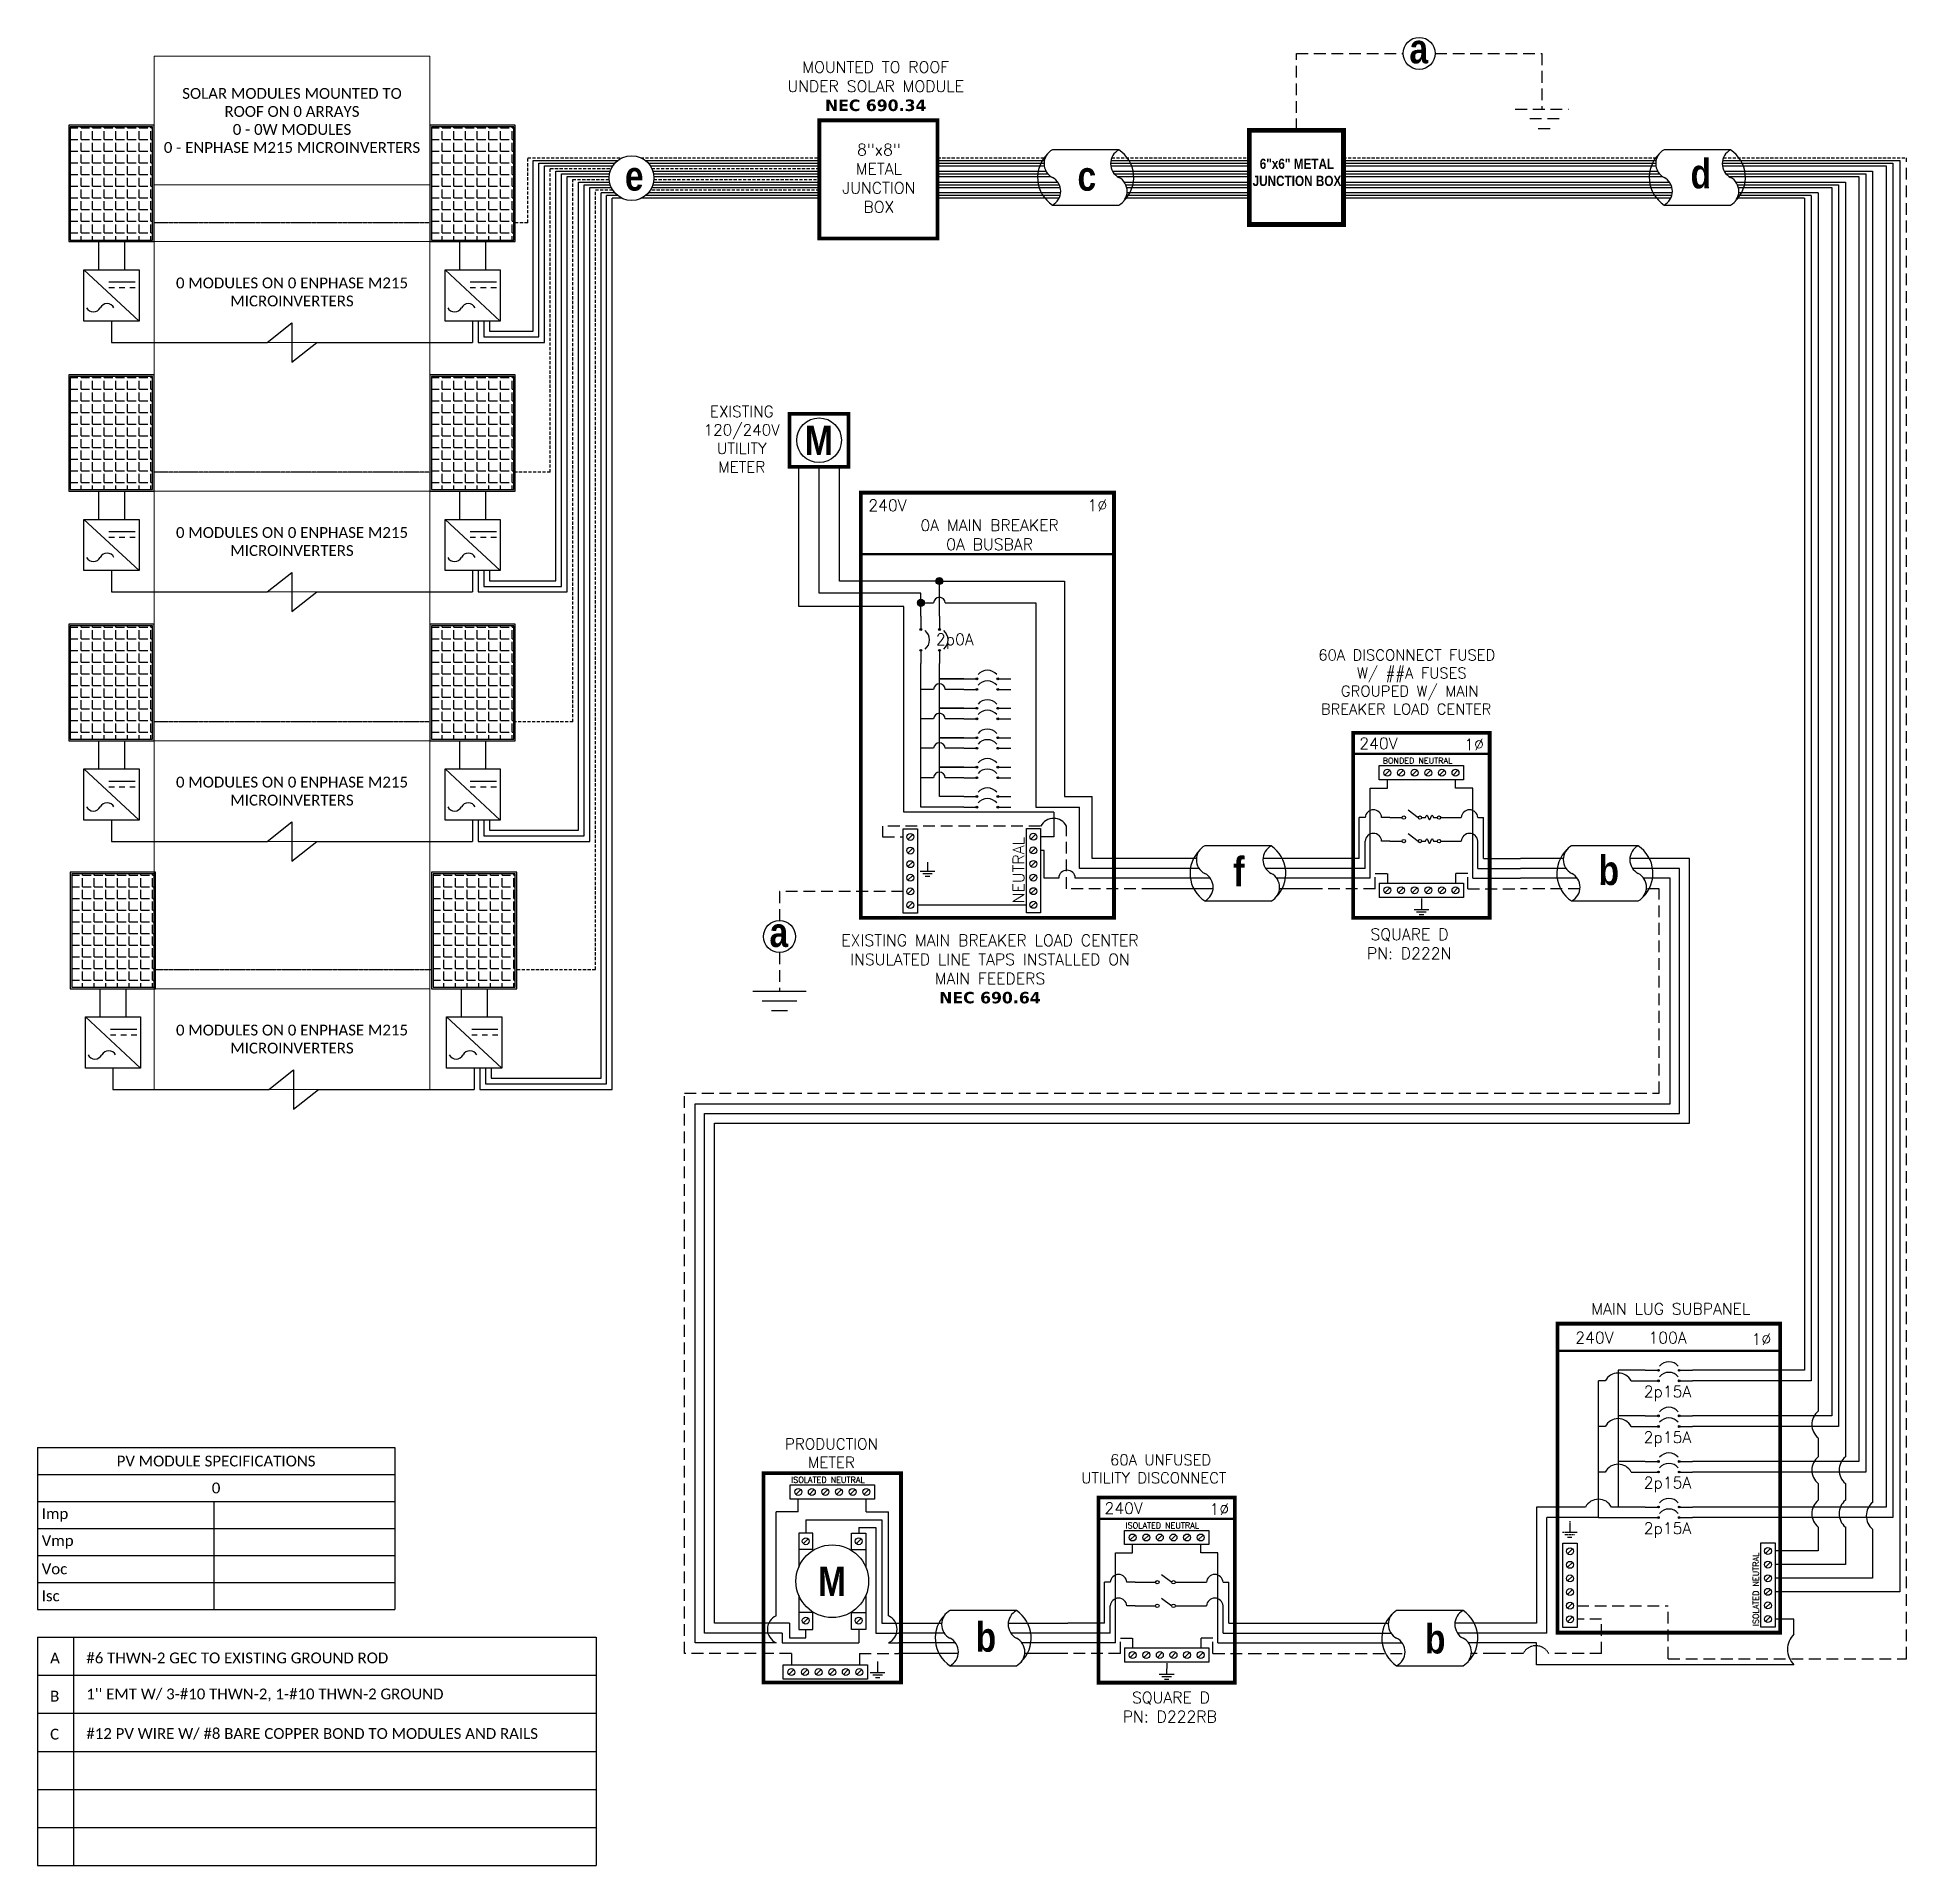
# Model space of a CAD drawing. Header units: feet. Extents: x 24455 to 25053, y 16036 to 16620.
import ezdxf

# ---------------------------------------------------------------- set-up
doc = ezdxf.new("R2010")
doc.units = ezdxf.units.FT
doc.header["$MEASUREMENT"] = 0
doc.linetypes.add('HIDDEN', pattern=[0.375, 0.25, -0.125])
for name, color, linetype in [('ONE LINE BLOCKS', 7, 'Continuous'), ('TABLES', 7, 'Continuous'), ('TEXT', 7, 'Continuous'), ('Z - TITLEBLOCK TXT', 7, 'Continuous')]:
    doc.layers.add(name, color=color, linetype=linetype)
doc.styles.add('ONE LINE TXT', font='techb___.ttf')
doc.styles.get("Standard").update_dxf_attribs({"font": 'simplex.shx'})

msp = doc.modelspace()

# ---------------------------------------------------------------- texts
at = {"layer": 'ONE LINE BLOCKS', "color": 1, "linetype": 'Continuous', "insert": (24857.87, 16581.19), "char_height": 3.2756, "width": 28.3929, "attachment_point": 2, "style": 'ONE LINE TXT'}
msp.add_mtext('6"x6" METAL JUNCTION BOX  ', dxfattribs=at)
at = {"layer": 'TABLES', "color": 1, "linetype": 'Continuous'}
msp.add_text('ISOLATED NEUTRAL', height=1.8743, dxfattribs=at).set_placement((24696.28, 16158.06))
at = {"layer": 'TEXT', "color": 1, "attachment_point": 5}
for s, width, insert, char_height in [(' \\PMOUNTED TO ROOF \\PUNDER SOLAR MODULE\\P{\\fVerdana|b1|i0|c0|p34;NEC 690.34}', 72.4158, (24723.27, 16607.35), 3.6576), ('8"x8" METAL JUNCTION BOX ', 0.4767, (24724.29, 16574.91), 3.6576), ('PRODUCTION METER', 1.3203, (24709.12, 16167.5), 3.5433)]:
    msp.add_mtext_dynamic_manual_height_columns(s, width=width, gutter_width=7.17, heights=[0], dxfattribs=dict(at, insert=insert, char_height=char_height))
at = {"layer": 'Z - TITLEBLOCK TXT', "color": 253, "linetype": 'Continuous', "style": 'ONE LINE TXT'}
msp.add_text('M', height=9.38, dxfattribs=at).set_placement((24704.84, 16121.88))
at = {"layer": 'Z - TITLEBLOCK TXT', "color": 1, "linetype": 'Continuous', "char_height": 9.3833, "attachment_point": 1, "style": 'ONE LINE TXT'}
for s, insert in [('{\\W1;\\C256;a}', (24893.81, 16621.02)), ('{\\W1;\\C256;d}', (24983.64, 16581.08)), ('{\\W1;\\C256;e}', (24643.14, 16580.36)), ('{\\W1;\\C256;c}', (24787.75, 16580.32)), ('{\\W1;\\C256;b}', (24954.23, 16358.44)), ('{\\W1;\\C256;f}', (24837.52, 16358.08)), ('{\\W1;\\C256;b}', (24755.2, 16113.44)), ('{\\W1;\\C256;b}', (24898.76, 16112.89))]:
    msp.add_mtext_dynamic_manual_height_columns(s, width=0.1385, gutter_width=2.13, heights=[0], dxfattribs=dict(at, insert=insert))

# ---------------------------------------------------------------- blocks, each defined once
blk = doc.blocks.new('*T8')
at = {"layer": 'Defpoints', "color": 8, "linetype": 'ByBlock', "lineweight": 0, "transparency": 16777216}
for p, q in [((0, 0), (88.16, 0)), ((0, 0), (0, -330.21)), ((88.16, 0), (88.16, -330.21)), ((0, -41.08), (88.16, -41.08)), ((0, -59.24), (88.16, -59.24)), ((0, -91.46), (88.16, -91.46)), ((0, -138.99), (88.16, -138.99)), ((0, -171.21), (88.16, -171.21)), ((0, -218.74), (88.16, -218.74)), ((0, -250.97), (88.16, -250.97)), ((0, -297.99), (88.16, -297.99)), ((0, -330.21), (88.16, -330.21))]:
    blk.add_line(p, q, dxfattribs=at)
at = {"color": 0, "linetype": 'Continuous', "transparency": 16777216, "char_height": 3.4544, "width": 83.574, "attachment_point": 5}
for s, insert in [('{\\fCalibri|b0|i0|c0;SOLAR MODULES MOUNTED TO ROOF ON 0 ARRAYS^J0 - 0W MODULES^J0 - ENPHASE M215 MICROINVERTERS', (44.08, -20.54)), ('{\\fCalibri|b0|i0|c0;', (44.08, -50.16)), ('{\\fCalibri|b0|i0|c0;0 MODULES ON 0 ENPHASE M215 MICROINVERTERS', (44.08, -75.35)), ('{\\fCalibri|b0|i0|c0;', (44.08, -115.23)), ('{\\fCalibri|b0|i0|c0;0 MODULES ON 0 ENPHASE M215 MICROINVERTERS', (44.08, -155.1)), ('{\\fCalibri|b0|i0|c0;', (44.08, -194.98)), ('{\\fCalibri|b0|i0|c0;0 MODULES ON 0 ENPHASE M215 MICROINVERTERS', (44.08, -234.86)), ('{\\fCalibri|b0|i0|c0;', (44.08, -274.48)), ('{\\fCalibri|b0|i0|c0;0 MODULES ON 0 ENPHASE M215 MICROINVERTERS', (44.08, -314.1))]:
    blk.add_mtext(s, dxfattribs=dict(at, insert=insert))
blk = doc.blocks.new('M_MAIN DISCO')
at = {"color": 253, "linetype": 'Continuous'}
for p, q in [((-47.96, 3.45), (-47.96, 32.21)), ((-47.96, 32.21), (-42.47, 32.21)), ((-42.47, 32.21), (-42.47, 34.82)), ((-20.72, 32.21), (-20.72, 34.82)), ((-15.23, 32.21), (-20.72, 32.21)), ((-15.23, 3.45), (-15.23, 32.21)), ((-47.96, 3.45), (-63.19, 3.45)), ((-15.23, 3.45), (0, 3.45))]:
    blk.add_line(p, q, dxfattribs=at)
at = {"color": 7, "linetype": 'Continuous'}
for p, q in [((-51.46, 9.66), (-51.46, 22.77)), ((-49.6, 22.77), (-51.46, 22.77)), ((-41.69, 22.77), (-44.32, 22.77)), ((-21.5, 22.77), (-18.87, 22.77)), ((-13.59, 22.77), (-11.73, 22.77)), ((-11.73, 9.66), (-11.73, 22.77)), ((-51.46, 9.66), (-63.19, 9.66)), ((-11.73, 9.66), (0, 9.66))]:
    blk.add_line(p, q, dxfattribs=at)
at = {"color": 1, "linetype": 'Continuous'}
for p, q in [((-31.53, 22.77), (-30.29, 22.77)), ((-27.74, 22.77), (-26.5, 22.77)), ((-31.53, 15.24), (-30.29, 15.24)), ((-27.74, 15.24), (-26.5, 15.24))]:
    blk.add_line(p, q, dxfattribs=at)
at = {"color": 10, "linetype": 'Continuous'}
for p, q in [((-49.6, 6.49), (-49.6, 15.24)), ((-41.69, 15.24), (-44.32, 15.24)), ((-21.5, 15.24), (-18.87, 15.24)), ((-13.59, 6.49), (-13.59, 15.24)), ((-49.6, 6.49), (-63.19, 6.49)), ((-13.59, 6.49), (0, 6.49))]:
    blk.add_line(p, q, dxfattribs=at)
at = {"color": 7, "linetype": 'Continuous'}
for centre in [(-46.96, 22.62), (-16.23, 22.62)]:
    blk.add_arc(centre, 2.64, 3.28193, 176.71807, dxfattribs=at)
at = {"color": 10, "linetype": 'Continuous'}
for centre in [(-46.96, 15.08), (-16.23, 15.08)]:
    blk.add_arc(centre, 2.64, 3.28193, 176.71807, dxfattribs=at)
at = {"color": 1, "linetype": 'Continuous'}
for points in [[(-30.29, 22.77), (-29.92, 23.53), (-29.02, 22.01), (-28.19, 23.53), (-27.74, 22.77)], [(-30.29, 15.24), (-29.92, 16), (-29.02, 14.47), (-28.19, 16), (-27.74, 15.24)]]:
    blk.add_spline(points, degree=3, dxfattribs=at)
at = {"layer": 'ONE LINE BLOCKS', "lineweight": 50}
blk.add_line((-53.41, 43.1), (-9.8, 43.1), dxfattribs=at)
at = {"layer": 'ONE LINE BLOCKS', "lineweight": 50, "const_width": 1.19}
blk.add_lwpolyline([(-53.41, -9.3), (-53.41, 49.88), (-9.8, 49.88), (-9.8, -9.3)], close=True, dxfattribs=at)
at = {"layer": 'TEXT', "color": 92, "linetype": 'HIDDEN', "ltscale": 15}
for p, q in [((-46.38, 0), (-63.19, 0)), ((-46.38, 0), (-46.38, 4.94)), ((-46.38, 4.94), (-42.47, 4.94)), ((-42.47, 4.94), (-42.47, 1.8)), ((-16.81, 4.94), (-20.72, 4.94)), ((-20.72, 4.94), (-20.72, 1.8)), ((-16.81, 0), (-16.81, 4.94)), ((-16.81, 0), (0, 0))]:
    blk.add_line(p, q, dxfattribs=at)
at = {"layer": 'TEXT', "color": 92, "linetype": 'Continuous', "flags": 128}
for points in [[(-31.59, -3.07), (-31.6, -6.57)], [(-33.94, -6.57), (-29.25, -6.57)], [(-30.07, -7.44), (-33.13, -7.44)], [(-30.88, -8.3), (-32.31, -8.3)]]:
    blk.add_lwpolyline(points, dxfattribs=at)
at = {"layer": 'Z - TITLEBLOCK TXT', "color": 1, "linetype": 'Continuous'}
for p, q in [((-45.07, 34.82), (-45.07, 39.36)), ((-45.07, 39.36), (-18.12, 39.36)), ((-18.12, 39.36), (-18.12, 34.82)), ((-18.12, 34.82), (-45.07, 34.82)), ((-35.88, 25.22), (-32.61, 22.78)), ((-41.69, 22.77), (-37.77, 22.77)), ((-25.42, 22.77), (-21.5, 22.77)), ((-41.69, 15.24), (-37.77, 15.24)), ((-35.88, 17.69), (-32.61, 15.24)), ((-25.42, 15.23), (-21.5, 15.23)), ((-45.07, 1.8), (-18.12, 1.8)), ((-45.07, 1.8), (-45.07, -2.74)), ((-18.12, 1.8), (-18.12, -2.74)), ((-18.12, -2.74), (-45.07, -2.74))]:
    blk.add_line(p, q, dxfattribs=at)
at = {"layer": 'Z - TITLEBLOCK TXT', "color": 4, "linetype": 'Continuous'}
for p, q in [((-41.69, 37.87), (-43.26, 36.3)), ((-37.34, 37.87), (-38.91, 36.3)), ((-32.98, 37.87), (-34.56, 36.3)), ((-28.63, 37.87), (-30.21, 36.3)), ((-24.28, 37.87), (-25.86, 36.3)), ((-19.93, 37.87), (-21.51, 36.3)), ((-41.69, 0.32), (-43.26, -1.26)), ((-37.34, 0.32), (-38.91, -1.26)), ((-32.98, 0.32), (-34.56, -1.26)), ((-28.63, 0.32), (-30.21, -1.26)), ((-24.28, 0.32), (-25.86, -1.26)), ((-19.93, 0.32), (-21.51, -1.26))]:
    blk.add_line(p, q, dxfattribs=at)
for centre in [(-42.47, 37.09), (-38.12, 37.09), (-33.77, 37.09), (-29.42, 37.09), (-25.07, 37.09), (-20.72, 37.09), (-42.47, -0.47), (-38.12, -0.47), (-33.77, -0.47), (-29.42, -0.47), (-25.07, -0.47), (-20.72, -0.47)]:
    blk.add_circle(centre, 1.11, dxfattribs=at)
at = {"layer": 'Z - TITLEBLOCK TXT', "color": 1, "linetype": 'Continuous'}
for centre in [(-37.23, 22.77), (-32.07, 22.77), (-25.96, 22.77), (-37.23, 15.24), (-32.07, 15.24), (-25.96, 15.23)]:
    blk.add_circle(centre, 0.541, dxfattribs=at)
at = {"layer": 'TABLES', "color": 4, "linetype": 'Continuous'}
blk.add_text('BONDED NEUTRAL', height=1.8743, dxfattribs=at).set_placement((-43.99, 40.01))
at = {"layer": 'TEXT', "color": 1}
for s, width, gutter_width, heights, insert, char_height, attachment_point in [('\\A1;\\pi4.1167;60A DISCONNECT FUSED \\P\\pi16.454;W/ ##A FUSES\\P\\pi11.355;GROUPED W/ MAIN \\P\\pi4.9392;BREAKER LOAD CENTER', 71.8931, 92.23, [24.13], (-68.68, 76.43), 3.4544, 1), ('240V', 0.1481, 0.75, [0], (-45.35, 46.44), 3.658, 5), ('1∅', 0.1481, 0.75, [0], (-14.78, 46.14), 3.658, 5), ('\\A1;\\pi3.6942,t21.982;SQUARE D\\P\\pi2.5621,t20.85;PN: D222N', 35.0816, 28.88, [13.54], (-51.57, -12.71), 3.6576, 1)]:
    blk.add_mtext_dynamic_manual_height_columns(s, width=width, gutter_width=gutter_width, heights=heights, dxfattribs=dict(at, insert=insert, char_height=char_height, attachment_point=attachment_point))
blk = doc.blocks.new('*U4')
at = {"color": 7, "linetype": 'Continuous'}
for p, q in [((6.67, 2.43), (2.91, 2.43)), ((2.44, 1.71), (0, 1.71)), ((9.57, 1.71), (6.2, 1.71)), ((2.91, -0.69), (6.67, -0.69))]:
    blk.add_line(p, q, dxfattribs=at)
at = {"color": 10, "linetype": 'Continuous'}
for p, q in [((2.59, 1.15), (0, 1.15)), ((9.57, 1.15), (6.35, 1.15))]:
    blk.add_line(p, q, dxfattribs=at)
at = {"color": 253, "linetype": 'Continuous'}
for p, q in [((3.21, 0.61), (0, 0.61)), ((9.57, 0.61), (6.97, 0.61))]:
    blk.add_line(p, q, dxfattribs=at)
at = {"color": 7, "linetype": 'Continuous'}
for centre, start, end in [((3.94, 0.87), 133.9732, 236.4265), ((5.63, 0.87), 313.9732, 56.4265)]:
    blk.add_arc(centre, 1.87, start, end, dxfattribs=at)
at = {"layer": 'TEXT', "color": 92, "linetype": 'HIDDEN', "ltscale": 15}
for p, q in [((3.37, 0), (0, 0)), ((9.57, 0), (7.14, 0))]:
    blk.add_line(p, q, dxfattribs=at)
at = {"layer": 'Z - TITLEBLOCK TXT', "linetype": 'Continuous'}
for centre, start, end in [((3.31, 1.65), 117.6639, 242.3361), ((7.08, 1.65), 117.6639, 242.3361), ((2.5, 0.09), 297.6639, 62.3361), ((6.26, 0.09), 297.6639, 62.3361)]:
    blk.add_arc(centre, 0.882, start, end, dxfattribs=at)
blk = doc.blocks.new('*T6')
at = {"layer": 'Z - TITLEBLOCK TXT', "color": 0, "lineweight": -2, "transparency": 16777216}
for p, q in [((0, 0), (114.19, 0)), ((0, 0), (0, -51.69)), ((114.19, 0), (114.19, -51.69)), ((0, -8.62), (114.19, -8.62)), ((0, -17.23), (114.19, -17.23)), ((56.41, -17.23), (56.41, -51.69)), ((0, -25.85), (114.19, -25.85)), ((0, -34.46), (114.19, -34.46)), ((0, -43.08), (114.19, -43.08)), ((0, -51.69), (114.19, -51.69))]:
    blk.add_line(p, q, dxfattribs=at)
at = {"layer": 'Z - TITLEBLOCK TXT', "color": 0, "linetype": 'Continuous', "transparency": 16777216, "char_height": 3.4544}
for s, insert, width, attachment_point in [('{\\fCalibri|b0|i0|c0;PV MODULE SPECIFICATIONS', (57.09, -4.31), 111.433, 5), ('{\\fCalibri|b0|i0|c0;0', (57.09, -12.92), 111.433, 5), ('{\\fCalibri|b0|i0|c0;Imp', (1.38, -21.54), 53.6551, 4), ('{\\fCalibri|b0|i0|c0;', (57.78, -21.54), 55.0254, 4), ('{\\fCalibri|b0|i0|c0;Vmp', (1.38, -30.15), 53.6551, 4), ('{\\fCalibri|b0|i0|c0;', (57.78, -30.15), 55.0254, 4), ('{\\fCalibri|b0|i0|c0;Voc', (1.38, -38.77), 53.6551, 4), ('{\\fCalibri|b0|i0|c0;', (57.78, -38.77), 55.0254, 4), ('{\\fCalibri|b0|i0|c0;Isc', (1.38, -47.39), 53.6551, 4), ('{\\fCalibri|b0|i0|c0;', (57.78, -47.39), 55.0254, 4)]:
    blk.add_mtext(s, dxfattribs=dict(at, insert=insert, width=width, attachment_point=attachment_point))
blk = doc.blocks.new('*T7')
at = {"linetype": 'ByBlock', "lineweight": -2, "transparency": 16777216}
for p, q in [((0, 0), (178.52, 0)), ((0, 0), (0, -72.97)), ((11.58, 0), (11.58, -72.97)), ((178.52, 0), (178.52, -72.97)), ((0, -12.11), (178.52, -12.11)), ((0, -24.28), (178.52, -24.28)), ((0, -36.46), (178.52, -36.46)), ((0, -48.64), (178.52, -48.64)), ((0, -60.81), (178.52, -60.81)), ((0, -72.97), (178.52, -72.97))]:
    blk.add_line(p, q, dxfattribs=at)
at = {"color": 0, "linetype": 'Continuous', "transparency": 16777216, "char_height": 3.4544, "attachment_point": 7}
for s, insert, width in [('{\\fCalibri|b0|i0|c0;A', (4.06, -8.36), 3.4544), ('{\\fCalibri|b0|i0|c0;#6 THWN-2 GEC TO EXISTING GROUND ROD', (15.65, -8.36), 158.8095), ('{\\fCalibri|b0|i0|c0;B', (4.06, -20.53), 3.4544), ("{\\fCalibri|b0|i0|c0;1'' EMT W/ 3-#10 THWN-2, 1-#10 THWN-2 GROUND", (15.65, -20.53), 158.8095), ('{\\fCalibri|b0|i0|c0;C', (4.06, -32.71), 3.4544), ('{\\fCalibri|b0|i0|c0;#12 PV WIRE W/ #8 BARE COPPER BOND TO MODULES AND RAILS', (15.65, -32.71), 158.8095), ('{\\fCalibri|b0|i0|c0;', (4.06, -44.89), 3.4544), ('{\\fCalibri|b0|i0|c0;', (15.65, -44.89), 158.8095), ('{\\fCalibri|b0|i0|c0;', (4.06, -57.06), 3.4544), ('{\\fCalibri|b0|i0|c0;', (15.65, -57.06), 158.8095), ('{\\fCalibri|b0|i0|c0;', (4.06, -69.22), 3.4544), ('{\\fCalibri|b0|i0|c0;', (15.65, -69.22), 158.8095)]:
    blk.add_mtext(s, dxfattribs=dict(at, insert=insert, width=width))
blk = doc.blocks.new('*U10')
at = {"layer": 'ONE LINE BLOCKS', "linetype": 'Continuous'}
h = blk.add_hatch(color=1, dxfattribs=at)
h.dxf.hatch_style = 1
edge = h.paths.add_edge_path()
edge.add_arc((52.27, 90.51), 0.291, 0, 360)
h = blk.add_hatch(color=1, dxfattribs=at)
h.dxf.hatch_style = 1
edge = h.paths.add_edge_path()
edge.add_arc((58.94, 90.51), 0.291, 0, 360)
h = blk.add_hatch(color=1, dxfattribs=at)
h.dxf.hatch_style = 1
edge = h.paths.add_edge_path()
edge.add_arc((52.27, 87.13), 0.291, 0, 360)
h = blk.add_hatch(color=1, dxfattribs=at)
h.dxf.hatch_style = 1
edge = h.paths.add_edge_path()
edge.add_arc((58.94, 87.13), 0.291, 0, 360)
h = blk.add_hatch(color=1, dxfattribs=at)
h.dxf.hatch_style = 1
edge = h.paths.add_edge_path()
edge.add_arc((52.27, 75.95), 0.291, 0, 360)
h = blk.add_hatch(color=1, dxfattribs=at)
h.dxf.hatch_style = 1
edge = h.paths.add_edge_path()
edge.add_arc((52.27, 72.57), 0.291, 0, 360)
h = blk.add_hatch(color=1, dxfattribs=at)
h.dxf.hatch_style = 1
edge = h.paths.add_edge_path()
edge.add_arc((58.94, 75.95), 0.291, 0, 360)
h = blk.add_hatch(color=1, dxfattribs=at)
h.dxf.hatch_style = 1
edge = h.paths.add_edge_path()
edge.add_arc((58.94, 72.57), 0.291, 0, 360)
h = blk.add_hatch(color=1, dxfattribs=at)
h.dxf.hatch_style = 1
edge = h.paths.add_edge_path()
edge.add_arc((52.27, 61.39), 0.291, 0, 360)
h = blk.add_hatch(color=1, dxfattribs=at)
h.dxf.hatch_style = 1
edge = h.paths.add_edge_path()
edge.add_arc((58.94, 61.39), 0.291, 0, 360)
h = blk.add_hatch(color=1, dxfattribs=at)
h.dxf.hatch_style = 1
edge = h.paths.add_edge_path()
edge.add_arc((52.27, 58.01), 0.291, 0, 360)
h = blk.add_hatch(color=1, dxfattribs=at)
h.dxf.hatch_style = 1
edge = h.paths.add_edge_path()
edge.add_arc((58.94, 58.01), 0.291, 0, 360)
h = blk.add_hatch(color=1, dxfattribs=at)
h.dxf.hatch_style = 1
edge = h.paths.add_edge_path()
edge.add_arc((52.27, 46.83), 0.291, 0, 360)
h = blk.add_hatch(color=1, dxfattribs=at)
h.dxf.hatch_style = 1
edge = h.paths.add_edge_path()
edge.add_arc((52.27, 43.45), 0.291, 0, 360)
h = blk.add_hatch(color=1, dxfattribs=at)
h.dxf.hatch_style = 1
edge = h.paths.add_edge_path()
edge.add_arc((58.94, 46.83), 0.291, 0, 360)
h = blk.add_hatch(color=1, dxfattribs=at)
h.dxf.hatch_style = 1
edge = h.paths.add_edge_path()
edge.add_arc((58.94, 43.45), 0.291, 0, 360)
at = {"color": 7, "linetype": 'Continuous'}
for p, q in [((98.95, 105.41), (98.95, 90.51)), ((107.65, 105.41), (107.65, 75.95)), ((116.35, 105.41), (116.35, 61.39)), ((125.05, 105.41), (125.05, 46.83)), ((48.07, 90.51), (39.41, 90.51)), ((39.41, 90.51), (39.41, 75.95)), ((98.95, 90.51), (63.14, 90.51)), ((48.07, 75.95), (39.41, 75.95)), ((39.41, 75.95), (39.41, 61.39)), ((107.65, 75.95), (63.14, 75.95)), ((48.07, 61.39), (39.41, 61.39)), ((39.41, 61.39), (39.41, 46.83)), ((116.35, 61.39), (63.14, 61.39)), ((29, 46.83), (13.32, 46.83)), ((13.32, 46.83), (13.32, 9.66)), ((48.07, 46.83), (37.24, 46.83)), ((125.05, 46.83), (63.14, 46.83)), ((13.32, 9.66), (0, 9.66))]:
    blk.add_line(p, q, dxfattribs=at)
at = {"color": 10, "linetype": 'Continuous'}
for p, q in [((101.12, 105.41), (101.12, 87.13)), ((109.82, 105.41), (109.82, 72.57)), ((118.52, 105.41), (118.52, 58.01)), ((127.22, 105.41), (127.22, 43.45)), ((33.12, 72.57), (33.12, 87.13)), ((35.29, 87.13), (33.12, 87.13)), ((43.53, 87.13), (48.07, 87.13)), ((101.12, 87.13), (63.14, 87.13)), ((33.12, 58.01), (33.12, 72.57)), ((35.29, 72.57), (33.12, 72.57)), ((43.53, 72.57), (48.07, 72.57)), ((109.82, 72.57), (63.14, 72.57)), ((33.12, 43.45), (33.12, 58.01)), ((35.29, 58.01), (33.12, 58.01)), ((43.53, 58.01), (48.07, 58.01)), ((118.52, 58.01), (63.14, 58.01)), ((33.12, 43.45), (16.61, 43.45)), ((16.61, 6.49), (16.61, 43.45)), ((33.12, 43.45), (48.07, 43.45)), ((127.22, 43.45), (63.14, 43.45)), ((16.61, 6.49), (0, 6.49))]:
    blk.add_line(p, q, dxfattribs=at)
at = {"color": 253, "linetype": 'Continuous'}
for p, q in [((103.3, 105.41), (103.3, 77.44)), ((112, 105.41), (112, 62.88)), ((120.7, 105.41), (120.7, 48.32)), ((129.4, 105.41), (129.4, 19.72)), ((103.3, 68.88), (103.3, 62.88)), ((103.3, 54.32), (103.3, 48.99)), ((112, 54.32), (112, 48.99)), ((103.3, 40.44), (103.3, 32.77)), ((112, 40.44), (112, 28.42)), ((120.7, 39.76), (120.7, 24.07)), ((103.3, 32.77), (89.53, 32.77)), ((112, 28.42), (89.53, 28.42)), ((120.7, 24.07), (89.53, 24.07)), ((129.4, 19.72), (89.53, 19.72)), ((95.54, 11.02), (89.53, 11.02)), ((95.54, 6.2), (95.54, 11.02)), ((13.32, 3.45), (0, 3.45)), ((13.32, -3.56), (13.32, 3.45)), ((95.54, -3.56), (13.32, -3.56))]:
    blk.add_line(p, q, dxfattribs=at)
at = {"color": 10, "linetype": 'Continuous'}
for centre in [(39.41, 84.97), (39.41, 70.41), (39.41, 55.85)]:
    blk.add_arc(centre, 4.65, 27.66392, 152.33608, dxfattribs=at)
at = {"color": 253, "linetype": 'Continuous'}
for centre, radius, start, end in [((106.88, 73.16), 5.58, 129.92155, 230.07845), ((106.88, 58.6), 5.58, 129.92155, 230.07845), ((115.58, 58.6), 5.58, 129.92155, 230.07845), ((106.88, 44.71), 5.58, 129.92155, 230.07845), ((115.58, 44.71), 5.58, 129.92155, 230.07845), ((124.28, 44.04), 5.58, 129.92155, 230.07845), ((100.4, 1.32), 6.89, 134.93067, 225.06933)]:
    blk.add_arc(centre, radius, start, end, dxfattribs=at)
at = {"color": 7, "linetype": 'Continuous'}
blk.add_arc((33.12, 44.67), 4.65, 27.66392, 152.33608, dxfattribs=at)
at = {"layer": 'ONE LINE BLOCKS', "lineweight": 50}
blk.add_line((20.02, 96.71), (91.19, 96.71), dxfattribs=at)
at = {"layer": 'ONE LINE BLOCKS', "lineweight": 50, "const_width": 1.19}
blk.add_lwpolyline([(20.02, 6.67), (20.02, 105.41), (91.19, 105.41), (91.19, 6.67)], close=True, dxfattribs=at)
at = {"layer": 'TEXT', "color": 92, "linetype": 'HIDDEN', "ltscale": 15}
for p, q in [((131.57, -1.65), (131.57, 105.41)), ((26.29, 15.3), (55.38, 15.3)), ((55.38, -1.65), (55.38, 15.3)), ((34.13, 10.94), (26.29, 10.94)), ((34.13, 0), (34.13, 10.94)), ((9.01, 0), (0, 0)), ((34.13, 0), (17.25, 0)), ((55.38, -1.65), (131.57, -1.65))]:
    blk.add_line(p, q, dxfattribs=at)
at = {"layer": 'TEXT', "color": 92, "linetype": 'HIDDEN', "flags": 128}
for points in [[(23.92, 42.29), (23.92, 38.79)], [(21.58, 38.79), (26.26, 38.79)], [(25.45, 37.92), (22.39, 37.92)], [(24.64, 37.05), (23.2, 37.05)]]:
    blk.add_lwpolyline(points, dxfattribs=at)
at = {"layer": 'TEXT', "color": 92, "linetype": 'HIDDEN', "ltscale": 0.3}
blk.add_arc((13.13, -2.16), 4.65, 27.66392, 152.33608, dxfattribs=at)
at = {"layer": 'Z - TITLEBLOCK TXT', "color": 1, "linetype": 'Continuous'}
for p, q in [((21.75, 8.35), (21.75, 35.29)), ((21.75, 35.29), (26.29, 35.29)), ((26.29, 35.29), (26.29, 8.35)), ((84.99, 8.42), (84.99, 35.37)), ((84.99, 35.37), (89.53, 35.37)), ((89.53, 35.37), (89.53, 8.42)), ((26.29, 8.35), (21.75, 8.35)), ((89.53, 8.42), (84.99, 8.42))]:
    blk.add_line(p, q, dxfattribs=at)
at = {"layer": 'Z - TITLEBLOCK TXT', "color": 4, "linetype": 'Continuous'}
for p, q in [((24.81, 33.48), (23.24, 31.91)), ((88.04, 33.56), (86.47, 31.98)), ((24.81, 29.13), (23.24, 27.56)), ((24.81, 24.78), (23.24, 23.21)), ((88.04, 29.2), (86.47, 27.63)), ((88.04, 24.85), (86.47, 23.28)), ((24.81, 20.43), (23.24, 18.86)), ((88.04, 20.5), (86.47, 18.93)), ((24.81, 16.08), (23.24, 14.51)), ((88.04, 16.15), (86.47, 14.58)), ((24.81, 11.73), (23.24, 10.16)), ((88.04, 11.8), (86.47, 10.23))]:
    blk.add_line(p, q, dxfattribs=at)
at = {"layer": 'Z - TITLEBLOCK TXT', "color": 1, "linetype": 'Continuous', "flags": 128}
for points in [[(48.07, 90.51), (52.27, 90.51)], [(48.07, 90.51), (52.27, 90.51)], [(58.94, 90.51), (63.14, 90.51)], [(48.07, 87.13), (52.27, 87.13)], [(48.07, 87.13), (52.27, 87.13)], [(58.94, 87.13), (63.14, 87.13)], [(48.07, 75.95), (52.27, 75.95)], [(48.07, 75.95), (52.27, 75.95)], [(48.07, 72.57), (52.27, 72.57)], [(48.07, 72.57), (52.27, 72.57)], [(58.94, 75.95), (63.14, 75.95)], [(58.94, 72.57), (63.14, 72.57)], [(48.07, 61.39), (52.27, 61.39)], [(48.07, 61.39), (52.27, 61.39)], [(58.94, 61.39), (63.14, 61.39)], [(48.07, 58.01), (52.27, 58.01)], [(48.07, 58.01), (52.27, 58.01)], [(58.94, 58.01), (63.14, 58.01)], [(48.07, 46.83), (52.27, 46.83)], [(48.07, 46.83), (52.27, 46.83)], [(48.07, 43.45), (52.27, 43.45)], [(48.07, 43.45), (52.27, 43.45)], [(58.94, 46.83), (63.14, 46.83)], [(58.94, 43.45), (63.14, 43.45)]]:
    blk.add_lwpolyline(points, dxfattribs=at)
at = {"layer": 'Z - TITLEBLOCK TXT', "color": 1, "linetype": 'Continuous'}
for centre in [(52.27, 90.51), (58.94, 90.51), (52.27, 87.13), (58.94, 87.13), (52.27, 75.95), (52.27, 72.57), (58.94, 75.95), (58.94, 72.57), (52.27, 61.39), (58.94, 61.39), (52.27, 58.01), (58.94, 58.01), (52.27, 46.83), (52.27, 43.45), (58.94, 46.83), (58.94, 43.45)]:
    blk.add_circle(centre, 0.291, dxfattribs=at)
at = {"layer": 'Z - TITLEBLOCK TXT', "color": 4, "linetype": 'Continuous'}
for centre in [(24.02, 32.7), (87.26, 32.77), (24.02, 28.35), (24.02, 24), (87.26, 28.42), (87.26, 24.07), (24.02, 19.65), (87.26, 19.72), (24.02, 15.3), (24.02, 10.94), (87.26, 15.37), (87.26, 11.02)]:
    blk.add_circle(centre, 1.11, dxfattribs=at)
at = {"layer": 'Z - TITLEBLOCK TXT', "color": 1, "linetype": 'Continuous'}
for centre in [(55.6, 89.31), (55.6, 85.93), (55.6, 74.75), (55.6, 71.37), (55.6, 60.19), (55.6, 56.81), (55.6, 45.63), (55.6, 42.25)]:
    blk.add_arc(centre, 3.93, 40.3392, 139.6608, dxfattribs=at)
at = {"layer": 'TABLES', "color": 1, "linetype": 'Continuous'}
for p in [(47.57, 81.89), (47.54, 67.29), (47.57, 52.77), (47.57, 38.21)]:
    blk.add_text('2p15A', height=3.658, dxfattribs=at).set_placement(p)
at = {"layer": 'TABLES', "color": 4, "linetype": 'Continuous'}
blk.add_text('ISOLATED NEUTRAL', height=1.8743, rotation=90, dxfattribs=at).set_placement((84.33, 8.78))
at = {"layer": 'TEXT', "color": 1, "attachment_point": 5}
for s, width, gutter_width, insert, char_height in [('MAIN LUG SUBPANEL ', 62.3984, 7.17, (56.24, 110.15), 3.6576), ('240V', 0.1481, 0.75, (31.81, 100.96), 3.658), ('100A', 0.1481, 0.75, (55.19, 100.96), 3.658), ('1∅', 0.1481, 0.75, (85.17, 100.45), 3.658)]:
    blk.add_mtext_dynamic_manual_height_columns(s, width=width, gutter_width=gutter_width, heights=[0], dxfattribs=dict(at, insert=insert, char_height=char_height))
blk = doc.blocks.new('*U9')
at = {"layer": 'ONE LINE BLOCKS', "linetype": 'Continuous'}
h = blk.add_hatch(color=254, dxfattribs=at)
h.dxf.hatch_style = 1
edge = h.paths.add_edge_path()
edge.add_arc((-68.38, 98.34), 1.11, 0, 360)
h = blk.add_hatch(color=254, dxfattribs=at)
h.dxf.hatch_style = 1
edge = h.paths.add_edge_path()
edge.add_arc((-74.3, 91.39), 1.11, 0, 360)
h = blk.add_hatch(color=1, dxfattribs=at)
h.dxf.hatch_style = 1
edge = h.paths.add_edge_path()
edge.add_arc((-74.3, 82.89), 0.291, 0, 360)
h = blk.add_hatch(color=1, dxfattribs=at)
h.dxf.hatch_style = 1
edge = h.paths.add_edge_path()
edge.add_arc((-68.38, 82.89), 0.291, 0, 360)
h = blk.add_hatch(color=1, dxfattribs=at)
h.dxf.hatch_style = 1
edge = h.paths.add_edge_path()
edge.add_arc((-74.3, 76.21), 0.291, 0, 360)
h = blk.add_hatch(color=1, dxfattribs=at)
h.dxf.hatch_style = 1
edge = h.paths.add_edge_path()
edge.add_arc((-68.38, 76.21), 0.291, 0, 360)
h = blk.add_hatch(color=1, dxfattribs=at)
h.dxf.hatch_style = 1
edge = h.paths.add_edge_path()
edge.add_arc((-56.39, 67.09), 0.291, 0, 360)
h = blk.add_hatch(color=1, dxfattribs=at)
h.dxf.hatch_style = 1
edge = h.paths.add_edge_path()
edge.add_arc((-49.72, 67.09), 0.291, 0, 360)
h = blk.add_hatch(color=1, dxfattribs=at)
h.dxf.hatch_style = 1
edge = h.paths.add_edge_path()
edge.add_arc((-56.39, 63.72), 0.291, 0, 360)
h = blk.add_hatch(color=1, dxfattribs=at)
h.dxf.hatch_style = 1
edge = h.paths.add_edge_path()
edge.add_arc((-49.72, 63.72), 0.291, 0, 360)
h = blk.add_hatch(color=1, dxfattribs=at)
h.dxf.hatch_style = 1
edge = h.paths.add_edge_path()
edge.add_arc((-56.39, 57.69), 0.291, 0, 360)
h = blk.add_hatch(color=1, dxfattribs=at)
h.dxf.hatch_style = 1
edge = h.paths.add_edge_path()
edge.add_arc((-56.39, 54.31), 0.291, 0, 360)
h = blk.add_hatch(color=1, dxfattribs=at)
h.dxf.hatch_style = 1
edge = h.paths.add_edge_path()
edge.add_arc((-49.72, 57.69), 0.291, 0, 360)
h = blk.add_hatch(color=1, dxfattribs=at)
h.dxf.hatch_style = 1
edge = h.paths.add_edge_path()
edge.add_arc((-49.72, 54.31), 0.291, 0, 360)
h = blk.add_hatch(color=1, dxfattribs=at)
h.dxf.hatch_style = 1
edge = h.paths.add_edge_path()
edge.add_arc((-56.39, 48.29), 0.291, 0, 360)
h = blk.add_hatch(color=1, dxfattribs=at)
h.dxf.hatch_style = 1
edge = h.paths.add_edge_path()
edge.add_arc((-49.72, 48.29), 0.291, 0, 360)
h = blk.add_hatch(color=1, dxfattribs=at)
h.dxf.hatch_style = 1
edge = h.paths.add_edge_path()
edge.add_arc((-56.39, 44.91), 0.291, 0, 360)
h = blk.add_hatch(color=1, dxfattribs=at)
h.dxf.hatch_style = 1
edge = h.paths.add_edge_path()
edge.add_arc((-49.72, 44.91), 0.291, 0, 360)
h = blk.add_hatch(color=1, dxfattribs=at)
h.dxf.hatch_style = 1
edge = h.paths.add_edge_path()
edge.add_arc((-56.39, 38.89), 0.291, 0, 360)
h = blk.add_hatch(color=1, dxfattribs=at)
h.dxf.hatch_style = 1
edge = h.paths.add_edge_path()
edge.add_arc((-49.72, 38.89), 0.291, 0, 360)
h = blk.add_hatch(color=1, dxfattribs=at)
h.dxf.hatch_style = 1
edge = h.paths.add_edge_path()
edge.add_arc((-56.39, 35.51), 0.291, 0, 360)
h = blk.add_hatch(color=1, dxfattribs=at)
h.dxf.hatch_style = 1
edge = h.paths.add_edge_path()
edge.add_arc((-49.72, 35.51), 0.291, 0, 360)
h = blk.add_hatch(color=1, dxfattribs=at)
h.dxf.hatch_style = 1
edge = h.paths.add_edge_path()
edge.add_arc((-56.39, 29.48), 0.291, 0, 360)
h = blk.add_hatch(color=1, dxfattribs=at)
h.dxf.hatch_style = 1
edge = h.paths.add_edge_path()
edge.add_arc((-56.39, 26.1), 0.291, 0, 360)
h = blk.add_hatch(color=1, dxfattribs=at)
h.dxf.hatch_style = 1
edge = h.paths.add_edge_path()
edge.add_arc((-49.72, 29.48), 0.291, 0, 360)
h = blk.add_hatch(color=1, dxfattribs=at)
h.dxf.hatch_style = 1
edge = h.paths.add_edge_path()
edge.add_arc((-49.72, 26.1), 0.291, 0, 360)
at = {"color": 155, "true_color": 0x647190}
blk.add_line((-93.51, 126.59), (-12.6, 126.59), dxfattribs=at)
at = {"color": 10, "linetype": 'Continuous'}
for p, q in [((-23.58, 6.49), (-23.58, 26.1)), ((-19.54, 26.1), (-19.54, 26.1)), ((0, 6.49), (-23.58, 6.49))]:
    blk.add_line(p, q, dxfattribs=at)
at = {"color": 7, "linetype": 'Continuous'}
for p, q in [((-19.55, 9.66), (-19.55, 29.48)), ((0, 9.66), (-19.55, 9.66))]:
    blk.add_line(p, q, dxfattribs=at)
at = {"color": 253, "linetype": 'Continuous'}
for p, q in [((-34.9, 12.29), (-36.07, 12.29)), ((-34.9, 3.45), (-34.9, 12.29)), ((-30.25, 3.45), (-34.9, 3.45)), ((0, 3.45), (-24.98, 3.45))]:
    blk.add_line(p, q, dxfattribs=at)
at = {"color": 7, "linetype": 'Continuous'}
blk.add_circle((-119.49, -15.26), 5.11, dxfattribs=at)
at = {"color": 253, "linetype": 'Continuous'}
blk.add_arc((-27.62, 3.3), 2.64, 3.28193, 176.71807, dxfattribs=at)
at = {"layer": 'ONE LINE BLOCKS', "lineweight": 50}
blk.add_line((-93.51, 106.95), (-12.6, 106.95), dxfattribs=at)
at = {"layer": 'ONE LINE BLOCKS', "lineweight": 50, "const_width": 1.19}
for points in [[(-116.27, 134.89), (-116.27, 151.79), (-97.41, 151.79), (-97.41, 134.89)], [(-93.51, -9.3), (-93.51, 126.59), (-12.6, 126.59), (-12.6, -9.3)]]:
    blk.add_lwpolyline(points, close=True, dxfattribs=at)
at = {"layer": 'TEXT', "color": 92, "linetype": 'HIDDEN', "ltscale": 15}
for p, q in [((-36.07, 20.02), (-86.54, 20.02)), ((-86.54, 20.02), (-86.54, 16.57)), ((-27.75, 0), (-27.75, 20.02)), ((-86.54, 16.57), (-79.95, 16.57)), ((0, 0), (-27.75, 0)), ((-79.95, -0.83), (-119.49, -0.83)), ((-119.49, -0.83), (-119.49, -10.15)), ((-119.49, -20.38), (-119.49, -32.73))]:
    blk.add_line(p, q, dxfattribs=at)
at = {"layer": 'TEXT', "color": 92, "linetype": 'Continuous', "ltscale": 15}
blk.add_line((-40.61, -5.18), (-75.41, -5.18), dxfattribs=at)
at = {"layer": 'TEXT', "color": 92, "linetype": 'Continuous', "flags": 128}
for points in [[(-72.19, 8.54), (-72.19, 5.69)], [(-74.53, 5.69), (-69.85, 5.69)], [(-70.66, 4.83), (-73.72, 4.83)], [(-71.47, 3.96), (-72.91, 3.96)]]:
    blk.add_lwpolyline(points, dxfattribs=at)
at = {"layer": 'TEXT', "color": 92, "linetype": 'Continuous', "ltscale": 4, "flags": 128}
for points in [[(-127.97, -32.73), (-111.01, -32.73)], [(-113.95, -35.88), (-125.03, -35.88)], [(-116.88, -39.02), (-122.09, -39.02)]]:
    blk.add_lwpolyline(points, dxfattribs=at)
at = {"layer": 'TEXT', "linetype": 'Continuous'}
blk.add_circle((-106.84, 143.34), 7.15, dxfattribs=at)
at = {"layer": 'TEXT', "color": 92, "linetype": 'Continuous', "ltscale": 0.3}
blk.add_arc((-31.87, 17.86), 4.65, 27.66392, 152.33608, dxfattribs=at)
at = {"layer": 'Z - TITLEBLOCK TXT', "color": 253, "linetype": 'Continuous'}
for p, q in [((-113.33, 90.2), (-113.33, 134.89)), ((-79.78, 90.2), (-113.33, 90.2)), ((-79.78, 24.52), (-79.78, 90.2)), ((-31.78, 24.52), (-79.78, 24.52)), ((-31.78, 24.52), (-31.78, 16.64)), ((-31.78, 16.64), (-36.07, 16.64))]:
    blk.add_line(p, q, dxfattribs=at)
at = {"layer": 'Z - TITLEBLOCK TXT', "color": 10, "linetype": 'Continuous'}
for p, q in [((-106.84, 94.51), (-106.84, 134.89)), ((-74.3, 94.51), (-106.84, 94.51)), ((-74.3, 87.09), (-74.3, 94.51)), ((-73.19, 91.39), (-70.25, 91.39)), ((-66.51, 91.39), (-37.57, 91.39)), ((-37.57, 91.39), (-37.57, 26.1)), ((-74.3, 26.1), (-74.3, 72.02)), ((-70.25, 63.72), (-74.3, 63.72)), ((-60.59, 63.72), (-66.51, 63.72)), ((-70.25, 54.31), (-74.3, 54.31)), ((-60.59, 54.31), (-66.51, 54.31)), ((-70.25, 44.91), (-74.3, 44.91)), ((-60.59, 44.91), (-66.51, 44.91)), ((-70.25, 35.51), (-74.3, 35.51)), ((-60.59, 35.51), (-66.51, 35.51)), ((-60.59, 26.1), (-74.3, 26.1)), ((-37.57, 26.1), (-23.58, 26.1))]:
    blk.add_line(p, q, dxfattribs=at)
at = {"layer": 'Z - TITLEBLOCK TXT', "color": 7, "linetype": 'Continuous'}
for p, q in [((-100.35, 98.34), (-100.35, 134.89)), ((-68.38, 98.34), (-100.35, 98.34)), ((-68.38, 87.09), (-68.38, 98.34)), ((-67.27, 98.34), (-28.47, 98.34)), ((-28.47, 98.34), (-28.47, 29.48)), ((-68.38, 57.69), (-68.38, 72.02)), ((-68.38, 67.09), (-60.59, 67.09)), ((-60.59, 67.09), (-68.38, 67.09)), ((-68.38, 48.29), (-68.38, 57.69)), ((-68.38, 57.69), (-60.59, 57.69)), ((-60.59, 57.69), (-68.38, 57.69)), ((-68.38, 38.89), (-68.38, 48.29)), ((-68.38, 48.29), (-60.59, 48.29)), ((-60.59, 48.29), (-68.38, 48.29)), ((-68.38, 29.48), (-68.38, 38.89)), ((-68.38, 38.89), (-60.59, 38.89)), ((-60.59, 38.89), (-68.38, 38.89)), ((-60.59, 29.48), (-68.38, 29.48)), ((-28.47, 29.48), (-19.55, 29.48))]:
    blk.add_line(p, q, dxfattribs=at)
at = {"layer": 'Z - TITLEBLOCK TXT', "color": 1, "linetype": 'Continuous'}
for p, q in [((-79.95, -7.78), (-79.95, 19.17)), ((-79.95, 19.17), (-75.41, 19.17)), ((-75.41, 19.17), (-75.41, -7.78)), ((-40.61, -7.71), (-40.61, 19.24)), ((-40.61, 19.24), (-36.07, 19.24)), ((-36.07, 19.24), (-36.07, -7.71)), ((-75.41, -7.78), (-79.95, -7.78)), ((-36.07, -7.71), (-40.61, -7.71))]:
    blk.add_line(p, q, dxfattribs=at)
at = {"layer": 'Z - TITLEBLOCK TXT', "color": 4, "linetype": 'Continuous'}
for p, q in [((-76.9, 17.35), (-78.47, 15.78)), ((-76.9, 13), (-78.47, 11.43)), ((-37.55, 17.43), (-39.13, 15.85)), ((-37.55, 13.08), (-39.13, 11.5)), ((-76.9, 8.65), (-78.47, 7.08)), ((-37.55, 8.73), (-39.13, 7.15)), ((-76.9, 4.3), (-78.47, 2.73)), ((-37.55, 4.38), (-39.13, 2.8)), ((-37.55, 0.03), (-39.13, -1.55)), ((-76.9, -0.05), (-78.47, -1.62)), ((-76.9, -4.4), (-78.47, -5.97)), ((-37.55, -4.33), (-39.13, -5.9))]:
    blk.add_line(p, q, dxfattribs=at)
at = {"layer": 'Z - TITLEBLOCK TXT', "color": 1, "linetype": 'Continuous', "flags": 128}
for points in [[(-74.3, 87.09), (-74.3, 82.89)], [(-74.3, 87.09), (-74.3, 82.89)], [(-68.38, 87.09), (-68.38, 82.89)], [(-68.38, 87.09), (-68.38, 82.89)], [(-74.3, 76.21), (-74.3, 72.02)], [(-68.38, 76.21), (-68.38, 72.02)], [(-60.59, 67.09), (-56.39, 67.09)], [(-60.59, 67.09), (-56.39, 67.09)], [(-49.72, 67.09), (-45.52, 67.09)], [(-60.59, 63.72), (-56.39, 63.72)], [(-60.59, 63.72), (-56.39, 63.72)], [(-49.72, 63.72), (-45.52, 63.72)], [(-60.59, 57.69), (-56.39, 57.69)], [(-60.59, 57.69), (-56.39, 57.69)], [(-60.59, 54.31), (-56.39, 54.31)], [(-60.59, 54.31), (-56.39, 54.31)], [(-49.72, 57.69), (-45.52, 57.69)], [(-49.72, 54.31), (-45.52, 54.31)], [(-60.59, 48.29), (-56.39, 48.29)], [(-60.59, 48.29), (-56.39, 48.29)], [(-49.72, 48.29), (-45.52, 48.29)], [(-60.59, 44.91), (-56.39, 44.91)], [(-60.59, 44.91), (-56.39, 44.91)], [(-49.72, 44.91), (-45.52, 44.91)], [(-60.59, 38.89), (-56.39, 38.89)], [(-60.59, 38.89), (-56.39, 38.89)], [(-49.72, 38.89), (-45.52, 38.89)], [(-60.59, 35.51), (-56.39, 35.51)], [(-60.59, 35.51), (-56.39, 35.51)], [(-49.72, 35.51), (-45.52, 35.51)], [(-60.59, 29.48), (-56.39, 29.48)], [(-60.59, 29.48), (-56.39, 29.48)], [(-60.59, 26.1), (-56.39, 26.1)], [(-60.59, 26.1), (-56.39, 26.1)], [(-49.72, 29.48), (-45.52, 29.48)], [(-49.72, 26.1), (-45.52, 26.1)]]:
    blk.add_lwpolyline(points, dxfattribs=at)
at = {"layer": 'Z - TITLEBLOCK TXT', "color": 7, "linetype": 'Continuous'}
for centre in [(-68.38, 98.34), (-68.38, 98.34), (-74.3, 91.39)]:
    blk.add_circle(centre, 1.11, dxfattribs=at)
at = {"layer": 'Z - TITLEBLOCK TXT', "color": 1, "linetype": 'Continuous'}
for centre in [(-74.3, 82.89), (-68.38, 82.89), (-74.3, 76.21), (-68.38, 76.21), (-56.39, 67.09), (-49.72, 67.09), (-56.39, 63.72), (-49.72, 63.72), (-56.39, 57.69), (-56.39, 54.31), (-49.72, 57.69), (-49.72, 54.31), (-56.39, 48.29), (-49.72, 48.29), (-56.39, 44.91), (-49.72, 44.91), (-56.39, 38.89), (-49.72, 38.89), (-56.39, 35.51), (-49.72, 35.51), (-56.39, 29.48), (-56.39, 26.1), (-49.72, 29.48), (-49.72, 26.1)]:
    blk.add_circle(centre, 0.291, dxfattribs=at)
at = {"layer": 'Z - TITLEBLOCK TXT', "color": 4, "linetype": 'Continuous'}
for centre in [(-77.68, 16.57), (-77.68, 12.22), (-38.34, 16.64), (-38.34, 12.29), (-77.68, 7.87), (-38.34, 7.94), (-77.68, 3.52), (-77.68, -0.83), (-38.34, 3.59), (-38.34, -0.76), (-77.68, -5.18), (-38.34, -5.11)]:
    blk.add_circle(centre, 1.11, dxfattribs=at)
at = {"layer": 'Z - TITLEBLOCK TXT', "color": 10, "linetype": 'Continuous'}
for centre in [(-68.38, 91.28), (-68.38, 63.61), (-68.38, 54.21), (-68.38, 44.8), (-68.38, 35.4)]:
    blk.add_arc(centre, 1.87, 3.2937, 176.7063, dxfattribs=at)
at = {"layer": 'Z - TITLEBLOCK TXT', "color": 1, "linetype": 'Continuous'}
for centre, start, end in [((-75.49, 79.55), 310.3392, 49.6608), ((-69.57, 79.55), 310.3392, 49.6608), ((-53.05, 65.9), 40.3392, 139.6608), ((-53.05, 62.52), 40.3392, 139.6608), ((-53.05, 56.5), 40.3392, 139.6608), ((-53.05, 53.12), 40.3392, 139.6608), ((-53.05, 47.1), 40.3392, 139.6608), ((-53.05, 43.72), 40.3392, 139.6608), ((-53.05, 37.69), 40.3392, 139.6608), ((-53.05, 34.31), 40.3392, 139.6608), ((-53.05, 28.29), 40.3392, 139.6608), ((-53.05, 24.91), 40.3392, 139.6608)]:
    blk.add_arc(centre, 3.93, start, end, dxfattribs=at)
at = {"layer": 'TABLES', "color": 1, "linetype": 'Continuous'}
blk.add_text('NEUTRAL', height=3.658, rotation=90, dxfattribs=at).set_placement((-41.27, -4.66))
at = {"layer": 'TEXT', "color": 1, "attachment_point": 5}
for s, width, gutter_width, heights, insert, char_height in [('EXISTING\\P120/240V UTILITY METER', 0.0523, 7.17, [0], (-131.55, 143.68), 3.5433), ('240V', 0.1481, 0.75, [0], (-84.98, 122.54), 3.658), ('1∅', 0.1481, 0.75, [0], (-17.91, 122.54), 3.658), ('0A MAIN BREAKER\\P0A BUSBAR', 72.4998, 0.75, [0], (-52.35, 113.14), 3.6576), ('2p0A', 0.1481, 0.75, [0], (-63.46, 79.11), 3.658), ('EXISTING MAIN BREAKER LOAD CENTER INSULATED LINE TAPS INSTALLED ON MAIN FEEDERS\\P{\\fVerdana|b1|i0|c0|p34;NEC 690.64}', 98.9176, 7.17, [106.42], (-52.23, -25.66), 3.6576)]:
    blk.add_mtext_dynamic_manual_height_columns(s, width=width, gutter_width=gutter_width, heights=heights, dxfattribs=dict(at, insert=insert, char_height=char_height))
at = {"layer": 'Z - TITLEBLOCK TXT', "color": 253, "linetype": 'Continuous', "style": 'ONE LINE TXT'}
blk.add_text('M', height=9.38, dxfattribs=at).set_placement((-111.4, 138.62))
at = {"layer": 'Z - TITLEBLOCK TXT', "color": 1, "linetype": 'Continuous', "insert": (-122.68, -9.21), "char_height": 9.3833, "attachment_point": 1, "style": 'ONE LINE TXT'}
blk.add_mtext_dynamic_manual_height_columns('{\\W1;\\C256;a}', width=0.1385, gutter_width=2.13, heights=[0], dxfattribs=at)
blk = doc.blocks.new('M_UTILITY DISCONNECT')
at = {"color": 253, "linetype": 'Continuous'}
for p, q in [((-47.96, 3.45), (-47.96, 32.21)), ((-47.96, 32.21), (-42.47, 32.21)), ((-42.47, 32.21), (-42.47, 34.82)), ((-20.72, 32.21), (-20.72, 34.82)), ((-15.23, 32.21), (-20.72, 32.21)), ((-15.23, 3.45), (-15.23, 32.21)), ((-47.96, 3.45), (-63.19, 3.45)), ((-15.23, 3.45), (0, 3.45))]:
    blk.add_line(p, q, dxfattribs=at)
at = {"color": 7, "linetype": 'Continuous'}
for p, q in [((-51.46, 9.66), (-51.46, 22.77)), ((-49.6, 22.77), (-51.46, 22.77)), ((-41.69, 22.77), (-44.32, 22.77)), ((-21.5, 22.77), (-18.87, 22.77)), ((-13.59, 22.77), (-11.73, 22.77)), ((-11.73, 9.66), (-11.73, 22.77)), ((-51.46, 9.66), (-63.19, 9.66)), ((-11.73, 9.66), (0, 9.66))]:
    blk.add_line(p, q, dxfattribs=at)
at = {"color": 10, "linetype": 'Continuous'}
for p, q in [((-49.6, 6.49), (-49.6, 15.24)), ((-41.69, 15.24), (-44.32, 15.24)), ((-21.5, 15.24), (-18.87, 15.24)), ((-13.59, 6.49), (-13.59, 15.24)), ((-49.6, 6.49), (-63.19, 6.49)), ((-13.59, 6.49), (0, 6.49))]:
    blk.add_line(p, q, dxfattribs=at)
at = {"color": 7, "linetype": 'Continuous'}
for centre in [(-46.96, 22.62), (-16.23, 22.62)]:
    blk.add_arc(centre, 2.64, 3.28193, 176.71807, dxfattribs=at)
at = {"color": 10, "linetype": 'Continuous'}
for centre in [(-46.96, 15.08), (-16.23, 15.08)]:
    blk.add_arc(centre, 2.64, 3.28193, 176.71807, dxfattribs=at)
at = {"layer": 'ONE LINE BLOCKS', "lineweight": 50}
blk.add_line((-53.41, 43.1), (-9.8, 43.1), dxfattribs=at)
at = {"layer": 'ONE LINE BLOCKS', "lineweight": 50, "const_width": 1.19}
blk.add_lwpolyline([(-53.41, -9.3), (-53.41, 49.88), (-9.8, 49.88), (-9.8, -9.3)], close=True, dxfattribs=at)
at = {"layer": 'TEXT', "color": 92, "linetype": 'HIDDEN', "ltscale": 15}
for p, q in [((-46.38, 0), (-63.19, 0)), ((-46.38, 0), (-46.38, 4.94)), ((-46.38, 4.94), (-42.47, 4.94)), ((-42.47, 4.94), (-42.47, 1.8)), ((-16.81, 4.94), (-20.72, 4.94)), ((-20.72, 4.94), (-20.72, 1.8)), ((-16.81, 0), (-16.81, 4.94)), ((-16.81, 0), (0, 0))]:
    blk.add_line(p, q, dxfattribs=at)
at = {"layer": 'TEXT', "color": 92, "linetype": 'Continuous', "flags": 128}
for points in [[(-31.59, -3.07), (-31.6, -6.57)], [(-33.94, -6.57), (-29.25, -6.57)], [(-30.07, -7.44), (-33.13, -7.44)], [(-30.88, -8.3), (-32.31, -8.3)]]:
    blk.add_lwpolyline(points, dxfattribs=at)
at = {"layer": 'Z - TITLEBLOCK TXT', "color": 1, "linetype": 'Continuous'}
for p, q in [((-45.07, 34.82), (-45.07, 39.36)), ((-45.07, 39.36), (-18.12, 39.36)), ((-18.12, 39.36), (-18.12, 34.82)), ((-18.12, 34.82), (-45.07, 34.82)), ((-33.23, 25.22), (-29.96, 22.78)), ((-41.69, 22.77), (-35.12, 22.77)), ((-28.88, 22.77), (-21.5, 22.77)), ((-41.69, 15.24), (-35.12, 15.24)), ((-33.23, 17.69), (-29.96, 15.24)), ((-28.88, 15.24), (-21.5, 15.23)), ((-45.07, 1.8), (-18.12, 1.8)), ((-45.07, 1.8), (-45.07, -2.74)), ((-18.12, 1.8), (-18.12, -2.74)), ((-18.12, -2.74), (-45.07, -2.74))]:
    blk.add_line(p, q, dxfattribs=at)
at = {"layer": 'Z - TITLEBLOCK TXT', "color": 4, "linetype": 'Continuous'}
for p, q in [((-41.69, 37.87), (-43.26, 36.3)), ((-37.34, 37.87), (-38.91, 36.3)), ((-32.98, 37.87), (-34.56, 36.3)), ((-28.63, 37.87), (-30.21, 36.3)), ((-24.28, 37.87), (-25.86, 36.3)), ((-19.93, 37.87), (-21.51, 36.3)), ((-41.69, 0.32), (-43.26, -1.26)), ((-37.34, 0.32), (-38.91, -1.26)), ((-32.98, 0.32), (-34.56, -1.26)), ((-28.63, 0.32), (-30.21, -1.26)), ((-24.28, 0.32), (-25.86, -1.26)), ((-19.93, 0.32), (-21.51, -1.26))]:
    blk.add_line(p, q, dxfattribs=at)
for centre in [(-42.47, 37.09), (-38.12, 37.09), (-33.77, 37.09), (-29.42, 37.09), (-25.07, 37.09), (-20.72, 37.09), (-42.47, -0.47), (-38.12, -0.47), (-33.77, -0.47), (-29.42, -0.47), (-25.07, -0.47), (-20.72, -0.47)]:
    blk.add_circle(centre, 1.11, dxfattribs=at)
at = {"layer": 'Z - TITLEBLOCK TXT', "color": 1, "linetype": 'Continuous'}
for centre in [(-34.58, 22.77), (-29.42, 22.77), (-34.58, 15.24), (-29.42, 15.24)]:
    blk.add_circle(centre, 0.541, dxfattribs=at)
at = {"layer": 'TABLES', "color": 4, "linetype": 'Continuous'}
blk.add_text('ISOLATED NEUTRAL', height=1.8743, dxfattribs=at).set_placement((-44.71, 40.01))
at = {"layer": 'TEXT', "color": 1}
for s, width, gutter_width, heights, insert, char_height, attachment_point in [('\\A1;\\pi12.968; 60A UNFUSED \\P\\pi6.1418;UTILITY DISCONNECT', 64.922, 0, [82.18], (-65.01, 63.62), 3.4544, 1), ('240V', 0.1481, 0.75, [0], (-45.35, 46.44), 3.658, 5), ('1∅', 0.1481, 0.75, [0], (-14.78, 46.14), 3.658, 5), ('\\A1;\\pi11.999,t30.287;SQUARE D\\P\\pi9.0377,t27.326;PN: D222RB', 51.6906, 0.203, [45.94], (-54.67, -12.23), 3.6576, 1)]:
    blk.add_mtext_dynamic_manual_height_columns(s, width=width, gutter_width=gutter_width, heights=heights, dxfattribs=dict(at, insert=insert, char_height=char_height, attachment_point=attachment_point))

# ---------------------------------------------------------------- hatches: boundary and pattern name
at = {"layer": 'ONE LINE BLOCKS', "linetype": 'Continuous'}
h = msp.add_hatch(dxfattribs=at)
h.set_pattern_fill('ANGLE', color=256, scale=13.54666)
h.set_pattern_definition([(0, (24528.955, 4573.0756), (0, 3.7253315), [2.709332, -1.0159995]), (90, (24528.955, 4573.0756), (-3.7253315, 2e-16), [2.709332, -1.0159995])])
h.paths.add_polyline_path([(24465.94, 16591.37), (24465.94, 16555.19), (24492.18, 16555.19), (24492.18, 16591.37)])
h = msp.add_hatch(dxfattribs=at)
h.set_pattern_fill('ANGLE', color=256, scale=13.54666)
h.set_pattern_definition([(0, (24644.3747, 4573.0756), (0, 3.7253315), [2.709332, -1.0159995]), (90, (24644.3747, 4573.0756), (-3.7253315, 2e-16), [2.709332, -1.0159995])])
h.paths.add_polyline_path([(24581.36, 16591.37), (24581.36, 16555.19), (24607.6, 16555.19), (24607.6, 16591.37)])
h = msp.add_hatch(dxfattribs=at)
h.set_pattern_fill('ANGLE', color=256, scale=13.54666)
h.set_pattern_definition([(0, (24528.955, 4493.3225), (0, 3.7253315), [2.709332, -1.0159995]), (90, (24528.955, 4493.3225), (-3.7253315, 2e-16), [2.709332, -1.0159995])])
h.paths.add_polyline_path([(24465.94, 16511.62), (24465.94, 16475.44), (24492.18, 16475.44), (24492.18, 16511.62)])
h = msp.add_hatch(dxfattribs=at)
h.set_pattern_fill('ANGLE', color=256, scale=13.54666)
h.set_pattern_definition([(0, (24644.3747, 4493.3225), (0, 3.7253315), [2.709332, -1.0159995]), (90, (24644.3747, 4493.3225), (-3.7253315, 2e-16), [2.709332, -1.0159995])])
h.paths.add_polyline_path([(24581.36, 16511.62), (24581.36, 16475.44), (24607.6, 16475.44), (24607.6, 16511.62)])
h = msp.add_hatch(dxfattribs=at)
h.set_pattern_fill('ANGLE', color=256, scale=13.54666)
h.set_pattern_definition([(0, (24528.955, 4413.5694), (0, 3.7253315), [2.709332, -1.0159995]), (90, (24528.955, 4413.5694), (-3.7253315, 2e-16), [2.709332, -1.0159995])])
h.paths.add_polyline_path([(24465.94, 16431.87), (24465.94, 16395.68), (24492.18, 16395.68), (24492.18, 16431.87)])
h = msp.add_hatch(dxfattribs=at)
h.set_pattern_fill('ANGLE', color=256, scale=13.54666)
h.set_pattern_definition([(0, (24644.3747, 4413.5694), (0, 3.7253315), [2.709332, -1.0159995]), (90, (24644.3747, 4413.5694), (-3.7253315, 2e-16), [2.709332, -1.0159995])])
h.paths.add_polyline_path([(24581.36, 16431.87), (24581.36, 16395.68), (24607.6, 16395.68), (24607.6, 16431.87)])
h = msp.add_hatch(dxfattribs=at)
h.set_pattern_fill('ANGLE', color=256, scale=13.54666)
h.set_pattern_definition([(0, (24529.464, 4334.3253), (0, 3.7253315), [2.709332, -1.0159995]), (90, (24529.464, 4334.3253), (-3.7253315, 2e-16), [2.709332, -1.0159995])])
h.paths.add_polyline_path([(24466.45, 16352.62), (24466.45, 16316.44), (24492.69, 16316.44), (24492.69, 16352.62)])
h = msp.add_hatch(dxfattribs=at)
h.set_pattern_fill('ANGLE', color=256, scale=13.54666)
h.set_pattern_definition([(0, (24644.8838, 4334.3253), (0, 3.7253315), [2.709332, -1.0159995]), (90, (24644.8838, 4334.3253), (-3.7253315, 2e-16), [2.709332, -1.0159995])])
h.paths.add_polyline_path([(24581.87, 16352.62), (24581.87, 16316.44), (24608.11, 16316.44), (24608.11, 16352.62)])

# ---------------------------------------------------------------- linework, layer by layer
at = {"color": 253, "linetype": 'Continuous'}
for p, q in [((24613.88, 16526.06), (24613.88, 16580.61)), ((24613.88, 16580.61), (24640.88, 16580.61)), ((24649.63, 16580.61), (24705.26, 16580.61)), ((24743.04, 16580.61), (24777.18, 16580.61)), ((24798.42, 16580.61), (24842.63, 16580.61)), ((24872.73, 16580.61), (24972.62, 16580.61)), ((24993.86, 16580.61), (25050.5, 16580.61)), ((25050.5, 16580.61), (25050.5, 16208.89)), ((24621.09, 16577.17), (24638.46, 16577.17)), ((24621.09, 16446.31), (24621.09, 16577.17)), ((24652.05, 16577.17), (24705.26, 16577.17)), ((24743.04, 16577.17), (24777.7, 16577.17)), ((24798.95, 16577.17), (24842.63, 16577.17)), ((24872.73, 16577.17), (24973.15, 16577.17)), ((24994.39, 16577.17), (25041.8, 16577.17)), ((25041.8, 16577.17), (25041.8, 16208.89)), ((24628.3, 16573.72), (24638.23, 16573.72)), ((24628.3, 16366.56), (24628.3, 16573.72)), ((24639.87, 16570.28), (24635.51, 16570.28)), ((24635.51, 16287.31), (24635.51, 16570.28)), ((24705.26, 16570.28), (24650.64, 16570.28)), ((24652.29, 16573.72), (24705.26, 16573.72)), ((24743.04, 16573.72), (24781.44, 16573.72)), ((24782.38, 16570.28), (24743.04, 16570.28)), ((24802.68, 16573.72), (24842.63, 16573.72)), ((24842.63, 16570.28), (24803.62, 16570.28)), ((24872.73, 16573.72), (24976.88, 16573.72)), ((24977.82, 16570.28), (24872.73, 16570.28)), ((24998.12, 16573.72), (25033.1, 16573.72)), ((25024.4, 16570.28), (24999.06, 16570.28)), ((25024.4, 16570.28), (25024.4, 16208.89)), ((25033.1, 16573.72), (25033.1, 16208.89)), ((24599.89, 16526.06), (24613.88, 16526.06)), ((24599.89, 16446.31), (24621.09, 16446.31)), ((24599.89, 16366.56), (24628.3, 16366.56)), ((24947.36, 16351.31), (24929.25, 16351.31)), ((24977.08, 16351.31), (24968.61, 16351.31)), ((24977.08, 16279.13), (24977.08, 16351.31)), ((24600.4, 16287.31), (24635.51, 16287.31)), ((24665.58, 16279.13), (24977.08, 16279.13)), ((24665.58, 16106.93), (24665.58, 16279.13)), ((24698.52, 16148.77), (24698.52, 16152.86)), ((24720.27, 16148.77), (24720.27, 16152.86)), ((24698.52, 16148.77), (24691.46, 16148.77)), ((24691.46, 16115.54), (24691.46, 16148.77)), ((24720.27, 16148.77), (24727.33, 16148.77)), ((24727.33, 16115.54), (24727.33, 16148.77)), ((24691.46, 16106.93), (24665.58, 16106.93)), ((24727.33, 16106.93), (24730.61, 16106.93)), ((24844.34, 16106.93), (24891.44, 16106.93)), ((24921.1, 16106.93), (24912.68, 16106.93))]:
    msp.add_line(p, q, dxfattribs=at)
at = {"color": 7, "linetype": 'Continuous'}
for p, q in [((24800.98, 16584), (24779.74, 16584)), ((24996.42, 16584), (24975.18, 16584)), ((25037.45, 16575.45), (25037.45, 16208.89)), ((25046.15, 16578.89), (25046.15, 16208.89)), ((25020.05, 16568.56), (25020.05, 16208.89)), ((25028.75, 16572), (25028.75, 16208.89)), ((24779.74, 16566.37), (24800.98, 16566.37)), ((24975.18, 16566.37), (24996.42, 16566.37)), ((24966.9, 16361.6), (24945.65, 16361.6)), ((24943, 16357.53), (24929.25, 16357.53)), ((24983.3, 16357.53), (24964.24, 16357.53)), ((24983.3, 16272.92), (24983.3, 16357.53)), ((24945.65, 16343.97), (24966.9, 16343.97)), ((24671.79, 16272.92), (24983.3, 16272.92)), ((24671.79, 16113.14), (24671.79, 16272.92)), ((24700.94, 16146.17), (24700.94, 16141.98)), ((24700.94, 16146.17), (24725.27, 16146.17)), ((24725.27, 16146.17), (24725.27, 16113.14)), ((24910.97, 16117.22), (24889.73, 16117.22)), ((24695.75, 16113.14), (24671.79, 16113.14)), ((24695.75, 16113.14), (24695.75, 16108.55)), ((24695.75, 16108.55), (24700.94, 16108.55)), ((24700.94, 16108.55), (24700.94, 16111.21)), ((24725.27, 16113.14), (24730.61, 16113.14)), ((24847.84, 16113.14), (24887.08, 16113.14)), ((24921.1, 16113.14), (24908.32, 16113.14)), ((24889.73, 16099.59), (24910.97, 16099.59))]:
    msp.add_line(p, q, dxfattribs=at)
at = {"color": 10, "linetype": 'Continuous'}
for p, q in [((24615.69, 16524.26), (24615.69, 16579.75)), ((24615.69, 16579.75), (24639.95, 16579.75)), ((24622.89, 16576.31), (24638.24, 16576.31)), ((24622.89, 16444.51), (24622.89, 16576.31)), ((24650.56, 16579.75), (24705.26, 16579.75)), ((24652.27, 16576.31), (24705.26, 16576.31)), ((24743.04, 16579.75), (24777.07, 16579.75)), ((24743.04, 16576.31), (24778.31, 16576.31)), ((24798.32, 16579.75), (24842.63, 16579.75)), ((24799.56, 16576.31), (24842.63, 16576.31)), ((24872.73, 16579.75), (24972.52, 16579.75)), ((24872.73, 16576.31), (24973.76, 16576.31)), ((24993.76, 16579.75), (25048.32, 16579.75)), ((24995, 16576.31), (25039.62, 16576.31)), ((25039.62, 16576.31), (25039.62, 16208.89)), ((25048.32, 16579.75), (25048.32, 16208.89)), ((24630.1, 16572.86), (24638.43, 16572.86)), ((24630.1, 16364.76), (24630.1, 16572.86)), ((24640.76, 16569.42), (24637.31, 16569.42)), ((24637.31, 16285.51), (24637.31, 16569.42)), ((24705.26, 16569.42), (24649.75, 16569.42)), ((24652.08, 16572.86), (24705.26, 16572.86)), ((24743.04, 16572.86), (24781.95, 16572.86)), ((24782.21, 16569.42), (24743.04, 16569.42)), ((24803.19, 16572.86), (24842.63, 16572.86)), ((24842.63, 16569.42), (24803.46, 16569.42)), ((24872.73, 16572.86), (24977.39, 16572.86)), ((24977.65, 16569.42), (24872.73, 16569.42)), ((24998.63, 16572.86), (25030.92, 16572.86)), ((25022.22, 16569.42), (24998.9, 16569.42)), ((25022.22, 16569.42), (25022.22, 16208.89)), ((25030.92, 16572.86), (25030.92, 16208.89)), ((24598.09, 16524.26), (24615.69, 16524.26)), ((24598.09, 16444.51), (24622.89, 16444.51)), ((24598.09, 16364.76), (24630.1, 16364.76)), ((24943.88, 16354.35), (24929.25, 16354.35)), ((24980.12, 16354.35), (24965.12, 16354.35)), ((24980.12, 16276.09), (24980.12, 16354.35)), ((24598.6, 16285.51), (24637.31, 16285.51)), ((24668.62, 16276.09), (24980.12, 16276.09)), ((24668.62, 16109.97), (24668.62, 16276.09)), ((24717.85, 16143.8), (24717.85, 16141.98)), ((24717.85, 16143.8), (24723.29, 16143.8)), ((24723.29, 16143.8), (24723.29, 16109.97)), ((24693.42, 16109.97), (24668.62, 16109.97)), ((24693.42, 16109.97), (24693.42, 16106.93)), ((24717.85, 16111.21), (24717.85, 16106.93)), ((24723.29, 16109.97), (24730.61, 16109.97)), ((24845.98, 16109.97), (24887.96, 16109.97)), ((24921.1, 16109.97), (24909.2, 16109.97)), ((24693.42, 16106.93), (24717.85, 16106.93))]:
    msp.add_line(p, q, dxfattribs=at)
at = {"linetype": 'Continuous'}
for p, q in [((24617.49, 16522.46), (24617.49, 16578.89)), ((24617.49, 16578.89), (24639.29, 16578.89)), ((24624.7, 16575.45), (24638.13, 16575.45)), ((24624.7, 16442.71), (24624.7, 16575.45)), ((24651.22, 16578.89), (24705.26, 16578.89)), ((24652.38, 16575.45), (24705.26, 16575.45)), ((24743.04, 16578.89), (24777.12, 16578.89)), ((24743.04, 16575.45), (24779.3, 16575.45)), ((24798.37, 16578.89), (24842.63, 16578.89)), ((24800.55, 16575.45), (24842.63, 16575.45)), ((24872.73, 16578.89), (24972.56, 16578.89)), ((24872.73, 16575.45), (24974.74, 16575.45)), ((24993.81, 16578.89), (25046.15, 16578.89)), ((24995.99, 16575.45), (25037.45, 16575.45)), ((24631.9, 16572), (24638.76, 16572)), ((24631.9, 16362.95), (24631.9, 16572)), ((24642.11, 16568.56), (24639.11, 16568.56)), ((24639.11, 16283.71), (24639.11, 16568.56)), ((24705.26, 16568.56), (24648.41, 16568.56)), ((24651.75, 16572), (24705.26, 16572)), ((24743.04, 16572), (24782.25, 16572)), ((24781.88, 16568.56), (24743.04, 16568.56)), ((24842.63, 16568.56), (24803.12, 16568.56)), ((24803.5, 16572), (24842.63, 16572)), ((24872.73, 16572), (24977.69, 16572)), ((24977.32, 16568.56), (24872.73, 16568.56)), ((25020.05, 16568.56), (24998.57, 16568.56)), ((24998.94, 16572), (25028.75, 16572)), ((24474.91, 16554.68), (24474.91, 16545.67)), ((24483.22, 16554.68), (24483.22, 16545.67)), ((24590.33, 16554.68), (24590.33, 16545.67)), ((24598.63, 16554.68), (24598.63, 16545.67)), ((24470.24, 16545.67), (24487.89, 16545.67)), ((24470.24, 16529.28), (24470.24, 16545.67)), ((24470.24, 16545.67), (24487.89, 16529.28)), ((24487.89, 16545.67), (24487.89, 16529.28)), ((24585.66, 16545.67), (24603.3, 16545.67)), ((24585.66, 16529.28), (24585.66, 16545.67)), ((24585.66, 16545.67), (24603.3, 16529.28)), ((24603.3, 16545.67), (24603.3, 16529.28)), ((24487.89, 16529.28), (24470.24, 16529.28)), ((24603.3, 16529.28), (24585.66, 16529.28)), ((24596.28, 16522.46), (24617.49, 16522.46)), ((24474.91, 16474.93), (24474.91, 16465.92)), ((24483.22, 16474.93), (24483.22, 16465.92)), ((24590.33, 16474.93), (24590.33, 16465.92)), ((24598.63, 16474.93), (24598.63, 16465.92)), ((24470.24, 16465.92), (24487.89, 16465.92)), ((24470.24, 16449.53), (24470.24, 16465.92)), ((24470.24, 16465.92), (24487.89, 16449.53)), ((24487.89, 16465.92), (24487.89, 16449.53)), ((24585.66, 16465.92), (24603.3, 16465.92)), ((24585.66, 16449.53), (24585.66, 16465.92)), ((24585.66, 16465.92), (24603.3, 16449.53)), ((24603.3, 16465.92), (24603.3, 16449.53)), ((24487.89, 16449.53), (24470.24, 16449.53)), ((24603.3, 16449.53), (24585.66, 16449.53)), ((24596.28, 16442.71), (24624.7, 16442.71)), ((24474.91, 16395.17), (24474.91, 16386.16)), ((24483.22, 16395.17), (24483.22, 16386.16)), ((24590.33, 16395.17), (24590.33, 16386.16)), ((24598.63, 16395.17), (24598.63, 16386.16)), ((24470.24, 16386.16), (24487.89, 16386.16)), ((24470.24, 16369.77), (24470.24, 16386.16)), ((24470.24, 16386.16), (24487.89, 16369.77)), ((24487.89, 16386.16), (24487.89, 16369.77)), ((24585.66, 16386.16), (24603.3, 16386.16)), ((24585.66, 16369.77), (24585.66, 16386.16)), ((24585.66, 16386.16), (24603.3, 16369.77)), ((24603.3, 16386.16), (24603.3, 16369.77)), ((24487.89, 16369.77), (24470.24, 16369.77)), ((24603.3, 16369.77), (24585.66, 16369.77)), ((24596.28, 16362.95), (24631.9, 16362.95)), ((24475.42, 16315.93), (24475.42, 16306.92)), ((24483.72, 16315.93), (24483.72, 16306.92)), ((24590.84, 16315.93), (24590.84, 16306.92)), ((24599.14, 16315.93), (24599.14, 16306.92)), ((24470.75, 16306.92), (24488.39, 16306.92)), ((24470.75, 16290.53), (24470.75, 16306.92)), ((24470.75, 16306.92), (24488.39, 16290.53)), ((24488.39, 16306.92), (24488.39, 16290.53)), ((24586.17, 16306.92), (24603.81, 16306.92)), ((24586.17, 16290.53), (24586.17, 16306.92)), ((24586.17, 16306.92), (24603.81, 16290.53)), ((24603.81, 16306.92), (24603.81, 16290.53)), ((24488.39, 16290.53), (24470.75, 16290.53)), ((24603.81, 16290.53), (24586.17, 16290.53)), ((24596.79, 16283.71), (24639.11, 16283.71))]:
    msp.add_line(p, q, dxfattribs=at)
at = {"color": 1, "linetype": 'Continuous'}
for p, q in [((24703.21, 16136.78), (24698.67, 16136.78)), ((24715.58, 16136.78), (24720.12, 16136.78)), ((24703.21, 16116.61), (24698.67, 16116.61)), ((24715.58, 16116.61), (24720.12, 16116.61))]:
    msp.add_line(p, q, dxfattribs=at)
at = {"linetype": 'Continuous', "flags": 128}
for points in [[(24465.43, 16591.88), (24465.43, 16554.68), (24492.69, 16554.68), (24492.69, 16591.88), (24465.43, 16591.88)], [(24580.85, 16591.88), (24580.85, 16554.68), (24608.11, 16554.68), (24608.11, 16591.88), (24580.85, 16591.88)], [(24465.43, 16512.13), (24465.43, 16474.93), (24492.69, 16474.93), (24492.69, 16512.13), (24465.43, 16512.13)], [(24580.85, 16512.13), (24580.85, 16474.93), (24608.11, 16474.93), (24608.11, 16512.13), (24580.85, 16512.13)], [(24465.43, 16432.38), (24465.43, 16395.17), (24492.69, 16395.17), (24492.69, 16432.38), (24465.43, 16432.38)], [(24580.85, 16432.38), (24580.85, 16395.17), (24608.11, 16395.17), (24608.11, 16432.38), (24580.85, 16432.38)], [(24465.94, 16353.13), (24465.94, 16315.93), (24493.2, 16315.93), (24493.2, 16353.13), (24465.94, 16353.13)], [(24581.36, 16353.13), (24581.36, 16315.93), (24608.62, 16315.93), (24608.62, 16353.13), (24581.36, 16353.13)]]:
    msp.add_lwpolyline(points, dxfattribs=at)
for points in [[(24465.94, 16591.37), (24465.94, 16555.19), (24492.18, 16555.19), (24492.18, 16591.37)], [(24581.36, 16591.37), (24581.36, 16555.19), (24607.6, 16555.19), (24607.6, 16591.37)], [(24465.94, 16511.62), (24465.94, 16475.44), (24492.18, 16475.44), (24492.18, 16511.62)], [(24581.36, 16511.62), (24581.36, 16475.44), (24607.6, 16475.44), (24607.6, 16511.62)], [(24465.94, 16431.87), (24465.94, 16395.68), (24492.18, 16395.68), (24492.18, 16431.87)], [(24581.36, 16431.87), (24581.36, 16395.68), (24607.6, 16395.68), (24607.6, 16431.87)], [(24466.45, 16352.62), (24466.45, 16316.44), (24492.69, 16316.44), (24492.69, 16352.62)], [(24581.87, 16352.62), (24581.87, 16316.44), (24608.11, 16316.44), (24608.11, 16352.62)]]:
    msp.add_lwpolyline(points, close=True, dxfattribs=at)
at = {"color": 7, "linetype": 'Continuous'}
for centre, radius in [((24896.91, 16614.83), 5.11), ((24645.26, 16574.97), 7.14)]:
    msp.add_circle(centre, radius, dxfattribs=at)
for centre, start, end in [((24785.59, 16575.19), 133.97324, 236.42648), ((24795.13, 16575.19), 313.97324, 56.42648), ((24981.03, 16575.19), 133.97324, 236.42648), ((24990.57, 16575.19), 313.97324, 56.42648), ((24951.5, 16352.79), 133.97324, 236.42648), ((24961.05, 16352.79), 313.97324, 56.42648), ((24895.58, 16108.4), 133.97324, 236.42648), ((24905.12, 16108.4), 313.97324, 56.42648)]:
    msp.add_arc(centre, 10.58, start, end, dxfattribs=at)
at = {"color": 253, "linetype": 'Continuous'}
for centre, start, end in [((24693.37, 16111.24), 113.9997, 246.0003), ((24725.42, 16111.24), 293.9997, 66.0003)]:
    msp.add_arc(centre, 4.71, start, end, dxfattribs=at)
at = {"layer": 'ONE LINE BLOCKS', "lineweight": 50}
for points, const_width in [([(24743.04, 16555.65), (24705.26, 16555.65), (24705.26, 16593.43), (24743.04, 16593.43)], 1.19), ([(24872.73, 16560.14), (24842.63, 16560.14), (24842.63, 16590.24), (24872.73, 16590.24)], 1.53), ([(24687.44, 16094.19), (24687.44, 16161.15), (24731.35, 16161.15), (24731.35, 16094.19)], 1.19)]:
    msp.add_lwpolyline(points, close=True, dxfattribs=dict(at, const_width=const_width))
at = {"layer": 'TEXT', "color": 92, "linetype": 'HIDDEN', "ltscale": 15}
for p, q in [((24857.68, 16590.24), (24857.68, 16614.83)), ((24857.68, 16614.83), (24891.79, 16614.83)), ((24902.02, 16614.83), (24936.13, 16614.83)), ((24936.13, 16614.83), (24936.13, 16597.04)), ((25052.67, 16208.89), (25052.67, 16581.47)), ((24948.29, 16347.86), (24929.25, 16347.86)), ((24973.64, 16347.86), (24969.53, 16347.86)), ((24973.64, 16282.58), (24973.64, 16347.86)), ((24662.13, 16282.58), (24973.64, 16282.58)), ((24662.13, 16103.48), (24662.13, 16282.58)), ((24696.33, 16103.48), (24662.13, 16103.48)), ((24696.33, 16103.48), (24696.33, 16099.82)), ((24718.08, 16103.48), (24718.08, 16099.82)), ((24718.08, 16103.48), (24730.61, 16103.48)), ((24842.76, 16103.48), (24892.37, 16103.48)), ((24921.1, 16103.48), (24913.61, 16103.48))]:
    msp.add_line(p, q, dxfattribs=at)
at = {"layer": 'TEXT', "color": 92, "linetype": 'HIDDEN', "ltscale": 4}
for p, q in [((24612.08, 16560.73), (24612.08, 16581.47)), ((24612.08, 16581.47), (24642.31, 16581.47)), ((24648.21, 16581.47), (24705.26, 16581.47)), ((24743.04, 16581.47), (24777.44, 16581.47)), ((24798.68, 16581.47), (24842.63, 16581.47)), ((24872.73, 16581.47), (24972.88, 16581.47)), ((24994.12, 16581.47), (25052.67, 16581.47)), ((24619.29, 16578.03), (24638.81, 16578.03)), ((24619.29, 16480.98), (24619.29, 16578.03)), ((24626.5, 16574.58), (24638.13, 16574.58)), ((24626.5, 16401.22), (24626.5, 16574.58)), ((24651.71, 16578.03), (24705.26, 16578.03)), ((24652.39, 16574.58), (24705.26, 16574.58)), ((24639.23, 16571.14), (24633.71, 16571.14)), ((24633.71, 16322.07), (24633.71, 16571.14)), ((24705.26, 16571.14), (24651.29, 16571.14)), ((24612.08, 16560.73), (24608.11, 16560.73)), ((24619.29, 16480.98), (24608.11, 16480.98)), ((24626.5, 16401.22), (24608.11, 16401.22)), ((24633.71, 16321.98), (24608.62, 16321.98))]:
    msp.add_line(p, q, dxfattribs=at)
at = {"layer": 'TEXT', "color": 92, "linetype": 'HIDDEN', "ltscale": 15, "flags": 128}
for points in [[(24927.65, 16597.04), (24944.61, 16597.04)], [(24941.67, 16593.9), (24930.59, 16593.9)], [(24938.73, 16590.76), (24933.53, 16590.76)]]:
    msp.add_lwpolyline(points, dxfattribs=at)
at = {"layer": 'TEXT', "color": 92, "linetype": 'HIDDEN', "ltscale": 0.3, "flags": 128}
for points in [[(24580.85, 16560.73), (24492.69, 16560.73)], [(24580.85, 16480.98), (24492.69, 16480.98)], [(24580.85, 16401.22), (24492.69, 16401.22)], [(24581.36, 16321.98), (24493.2, 16321.98)]]:
    msp.add_lwpolyline(points, dxfattribs=at)
at = {"layer": 'TEXT', "color": 92, "linetype": 'Continuous', "flags": 128}
for points in [[(24721.54, 16097.4), (24726.22, 16097.4)], [(24725.41, 16096.53), (24722.35, 16096.53)], [(24723.88, 16100.9), (24723.88, 16097.4)], [(24724.59, 16095.67), (24723.16, 16095.67)]]:
    msp.add_lwpolyline(points, dxfattribs=at)
at = {"layer": 'TEXT', "linetype": 'Continuous'}
msp.add_circle((24709.4, 16126.6), 11.62, dxfattribs=at)
at = {"layer": 'Z - TITLEBLOCK TXT', "color": 7, "linetype": 'Continuous'}
for p, q in [((24486.66, 16541.68), (24478.27, 16541.68)), ((24480.02, 16539.86), (24478.27, 16539.86)), ((24483.34, 16539.86), (24481.59, 16539.86)), ((24486.66, 16539.86), (24484.91, 16539.86)), ((24602.08, 16541.68), (24593.69, 16541.68)), ((24595.44, 16539.86), (24593.69, 16539.86)), ((24598.76, 16539.86), (24597.01, 16539.86)), ((24602.08, 16539.86), (24600.33, 16539.86)), ((24528.82, 16522.46), (24536.77, 16528.72)), ((24536.77, 16528.72), (24536.77, 16516.2)), ((24536.77, 16516.2), (24544.73, 16522.46)), ((24486.66, 16461.92), (24478.27, 16461.92)), ((24602.08, 16461.92), (24593.69, 16461.92)), ((24480.02, 16460.11), (24478.27, 16460.11)), ((24483.34, 16460.11), (24481.59, 16460.11)), ((24486.66, 16460.11), (24484.91, 16460.11)), ((24595.44, 16460.11), (24593.69, 16460.11)), ((24598.76, 16460.11), (24597.01, 16460.11)), ((24602.08, 16460.11), (24600.33, 16460.11)), ((24528.82, 16442.71), (24536.77, 16448.97)), ((24536.77, 16448.97), (24536.77, 16436.44)), ((24536.77, 16436.44), (24544.73, 16442.71)), ((24486.66, 16382.17), (24478.27, 16382.17)), ((24480.02, 16380.36), (24478.27, 16380.36)), ((24483.34, 16380.36), (24481.59, 16380.36)), ((24486.66, 16380.36), (24484.91, 16380.36)), ((24602.08, 16382.17), (24593.69, 16382.17)), ((24595.44, 16380.36), (24593.69, 16380.36)), ((24598.76, 16380.36), (24597.01, 16380.36)), ((24602.08, 16380.36), (24600.33, 16380.36)), ((24528.82, 16362.95), (24536.77, 16369.22)), ((24536.77, 16369.22), (24536.77, 16356.69)), ((24536.77, 16356.69), (24544.73, 16362.95)), ((24487.17, 16302.93), (24478.78, 16302.93)), ((24480.53, 16301.11), (24478.78, 16301.11)), ((24483.85, 16301.11), (24482.1, 16301.11)), ((24487.17, 16301.11), (24485.42, 16301.11)), ((24602.59, 16302.93), (24594.2, 16302.93)), ((24595.95, 16301.11), (24594.2, 16301.11)), ((24599.27, 16301.11), (24597.52, 16301.11)), ((24602.59, 16301.11), (24600.84, 16301.11)), ((24529.33, 16283.71), (24537.28, 16289.97)), ((24537.28, 16289.97), (24537.28, 16277.44)), ((24537.28, 16277.44), (24545.24, 16283.71))]:
    msp.add_line(p, q, dxfattribs=at)
at = {"layer": 'Z - TITLEBLOCK TXT', "color": 1, "linetype": 'Continuous'}
for p, q in [((24695.92, 16152.86), (24695.92, 16157.4)), ((24695.92, 16157.4), (24722.87, 16157.4)), ((24722.87, 16157.4), (24722.87, 16152.86)), ((24722.87, 16152.86), (24695.92, 16152.86)), ((24698.67, 16141.98), (24698.67, 16131.07)), ((24703.21, 16141.98), (24698.67, 16141.98)), ((24703.21, 16136.43), (24703.21, 16141.98)), ((24715.58, 16136.43), (24715.58, 16141.98)), ((24715.58, 16141.98), (24720.12, 16141.98)), ((24720.12, 16141.98), (24720.12, 16131.07)), ((24698.67, 16122.12), (24698.67, 16111.21)), ((24720.12, 16122.12), (24720.12, 16111.21)), ((24703.21, 16111.21), (24703.21, 16116.76)), ((24715.58, 16111.21), (24715.58, 16116.76)), ((24698.67, 16111.21), (24703.21, 16111.21)), ((24720.12, 16111.21), (24715.58, 16111.21)), ((24693.73, 16095.28), (24693.73, 16099.82)), ((24693.73, 16099.82), (24720.68, 16099.82)), ((24720.68, 16099.82), (24720.68, 16095.28)), ((24720.68, 16095.28), (24693.73, 16095.28))]:
    msp.add_line(p, q, dxfattribs=at)
at = {"layer": 'Z - TITLEBLOCK TXT', "color": 4, "linetype": 'Continuous'}
for p, q in [((24699.31, 16155.92), (24697.73, 16154.35)), ((24703.66, 16155.92), (24702.08, 16154.35)), ((24708.01, 16155.92), (24706.43, 16154.35)), ((24712.36, 16155.92), (24710.78, 16154.35)), ((24716.71, 16155.92), (24715.13, 16154.35)), ((24721.06, 16155.92), (24719.49, 16154.35)), ((24701.72, 16140.17), (24700.15, 16138.59)), ((24718.64, 16140.17), (24717.07, 16138.59)), ((24701.72, 16114.8), (24700.15, 16113.23)), ((24718.64, 16114.8), (24717.07, 16113.23)), ((24697.12, 16098.34), (24695.54, 16096.76)), ((24701.47, 16098.34), (24699.89, 16096.76)), ((24705.82, 16098.34), (24704.24, 16096.76)), ((24710.17, 16098.34), (24708.6, 16096.76)), ((24714.52, 16098.34), (24712.95, 16096.76)), ((24718.87, 16098.34), (24717.3, 16096.76))]:
    msp.add_line(p, q, dxfattribs=at)
at = {"layer": 'Z - TITLEBLOCK TXT', "linetype": 'Continuous', "flags": 128}
for points in [[(24479.06, 16529.28), (24479.06, 16522.46)], [(24594.48, 16529.28), (24594.48, 16522.46)], [(24596.28, 16529.28), (24596.28, 16522.46)], [(24479.06, 16522.46), (24528.82, 16522.46)], [(24544.73, 16522.46), (24594.48, 16522.46)], [(24479.06, 16449.53), (24479.06, 16442.71)], [(24594.48, 16449.53), (24594.48, 16442.71)], [(24596.28, 16449.53), (24596.28, 16442.71)], [(24479.06, 16442.71), (24528.82, 16442.71)], [(24544.73, 16442.71), (24594.48, 16442.71)], [(24479.06, 16369.77), (24479.06, 16362.95)], [(24594.48, 16369.77), (24594.48, 16362.95)], [(24596.28, 16369.77), (24596.28, 16362.95)], [(24479.06, 16362.95), (24528.82, 16362.95)], [(24544.73, 16362.95), (24594.48, 16362.95)], [(24479.57, 16290.53), (24479.57, 16283.71)], [(24594.99, 16290.53), (24594.99, 16283.71)], [(24596.79, 16290.53), (24596.79, 16283.71)], [(24479.57, 16283.71), (24529.33, 16283.71)], [(24545.24, 16283.71), (24594.99, 16283.71)]]:
    msp.add_lwpolyline(points, dxfattribs=at)
at = {"layer": 'Z - TITLEBLOCK TXT', "color": 10, "linetype": 'Continuous', "flags": 128}
for points in [[(24598.09, 16529.28), (24598.09, 16524.26)], [(24598.09, 16449.53), (24598.09, 16444.51)], [(24598.09, 16369.77), (24598.09, 16364.76)], [(24598.6, 16290.53), (24598.6, 16285.51)]]:
    msp.add_lwpolyline(points, dxfattribs=at)
at = {"layer": 'Z - TITLEBLOCK TXT', "color": 253, "linetype": 'Continuous', "flags": 128}
for points in [[(24599.89, 16529.28), (24599.89, 16526.06)], [(24599.89, 16449.53), (24599.89, 16446.31)], [(24599.89, 16369.77), (24599.89, 16366.56)], [(24600.4, 16290.53), (24600.4, 16287.31)]]:
    msp.add_lwpolyline(points, dxfattribs=at)
at = {"layer": 'Z - TITLEBLOCK TXT', "color": 4, "linetype": 'Continuous'}
for centre in [(24698.52, 16155.13), (24702.87, 16155.13), (24707.22, 16155.13), (24711.57, 16155.13), (24715.92, 16155.13), (24720.27, 16155.13), (24700.94, 16139.38), (24717.85, 16139.38), (24700.94, 16114.02), (24717.85, 16114.02), (24696.33, 16097.55), (24700.68, 16097.55), (24705.03, 16097.55), (24709.38, 16097.55), (24713.73, 16097.55), (24718.08, 16097.55)]:
    msp.add_circle(centre, 1.11, dxfattribs=at)
at = {"layer": 'Z - TITLEBLOCK TXT', "linetype": 'Continuous'}
for centre, radius, start, end in [((24782.05, 16579.59), 4.98, 117.66392, 242.33608), ((24803.29, 16579.59), 4.98, 117.66392, 242.33608), ((24977.49, 16579.59), 4.98, 117.66392, 242.33608), ((24998.73, 16579.59), 4.98, 117.66392, 242.33608), ((24777.43, 16570.78), 4.98, 297.66392, 62.33608), ((24798.67, 16570.78), 4.98, 297.66392, 62.33608), ((24972.87, 16570.78), 4.98, 297.66392, 62.33608), ((24994.11, 16570.78), 4.98, 297.66392, 62.33608), ((24473.3, 16534.69), 2.48, 207.66392, 332.33608), ((24477.69, 16532.39), 2.48, 27.66392, 152.33608), ((24588.72, 16534.69), 2.48, 207.66392, 332.33608), ((24593.11, 16532.39), 2.48, 27.66392, 152.33608), ((24477.69, 16452.63), 2.48, 27.66392, 152.33608), ((24593.11, 16452.63), 2.48, 27.66392, 152.33608), ((24473.3, 16454.93), 2.48, 207.66392, 332.33608), ((24588.72, 16454.93), 2.48, 207.66392, 332.33608), ((24473.3, 16375.18), 2.48, 207.66392, 332.33608), ((24477.69, 16372.88), 2.48, 27.66392, 152.33608), ((24588.72, 16375.18), 2.48, 207.66392, 332.33608), ((24593.11, 16372.88), 2.48, 27.66392, 152.33608), ((24947.96, 16357.19), 4.98, 117.66392, 242.33608), ((24969.21, 16357.19), 4.98, 117.66392, 242.33608), ((24943.34, 16348.38), 4.98, 297.66392, 62.33608), ((24964.59, 16348.38), 4.98, 297.66392, 62.33608), ((24473.81, 16295.94), 2.48, 207.66392, 332.33608), ((24478.2, 16293.64), 2.48, 27.66392, 152.33608), ((24589.23, 16295.94), 2.48, 207.66392, 332.33608), ((24593.62, 16293.64), 2.48, 27.66392, 152.33608), ((24892.04, 16112.81), 4.98, 117.66392, 242.33608), ((24913.28, 16112.81), 4.98, 117.66392, 242.33608), ((24887.42, 16104), 4.98, 297.66392, 62.33608), ((24908.66, 16104), 4.98, 297.66392, 62.33608)]:
    msp.add_arc(centre, radius, start, end, dxfattribs=at)

# ---------------------------------------------------------------- block references
for name, p in [('*T8', (24492.69, 16613.92)), ('M_MAIN DISCO', (24929.25, 16347.86)), ('*U10', (24921.1, 16103.48)), ('*T6', (24455.42, 16169.29)), ('*T7', (24455.42, 16108.67))]:
    msp.add_blockref(name, p)
at = {"color": 7}
for name, p in [('*U9', (24812.02, 16347.86)), ('M_UTILITY DISCONNECT', (24847.84, 16103.48))]:
    msp.add_blockref(name, p, dxfattribs=at)
at = {"color": 155, "true_color": 0x647190, "xscale": 5.644441731736358, "yscale": 5.644441731736358, "zscale": 5.644441731736358}
for p in [(24812.02, 16347.86), (24730.61, 16103.48)]:
    msp.add_blockref('*U4', p, dxfattribs=at)

msp.set_redraw_order([(e.dxf.handle, doc.entitydb.next_handle()) for e in msp.query("TEXT MTEXT ATTDEF DIMENSION ARC_DIMENSION")])  # texts and dimensions are drawn at this point

doc.saveas('drawing.dxf')
